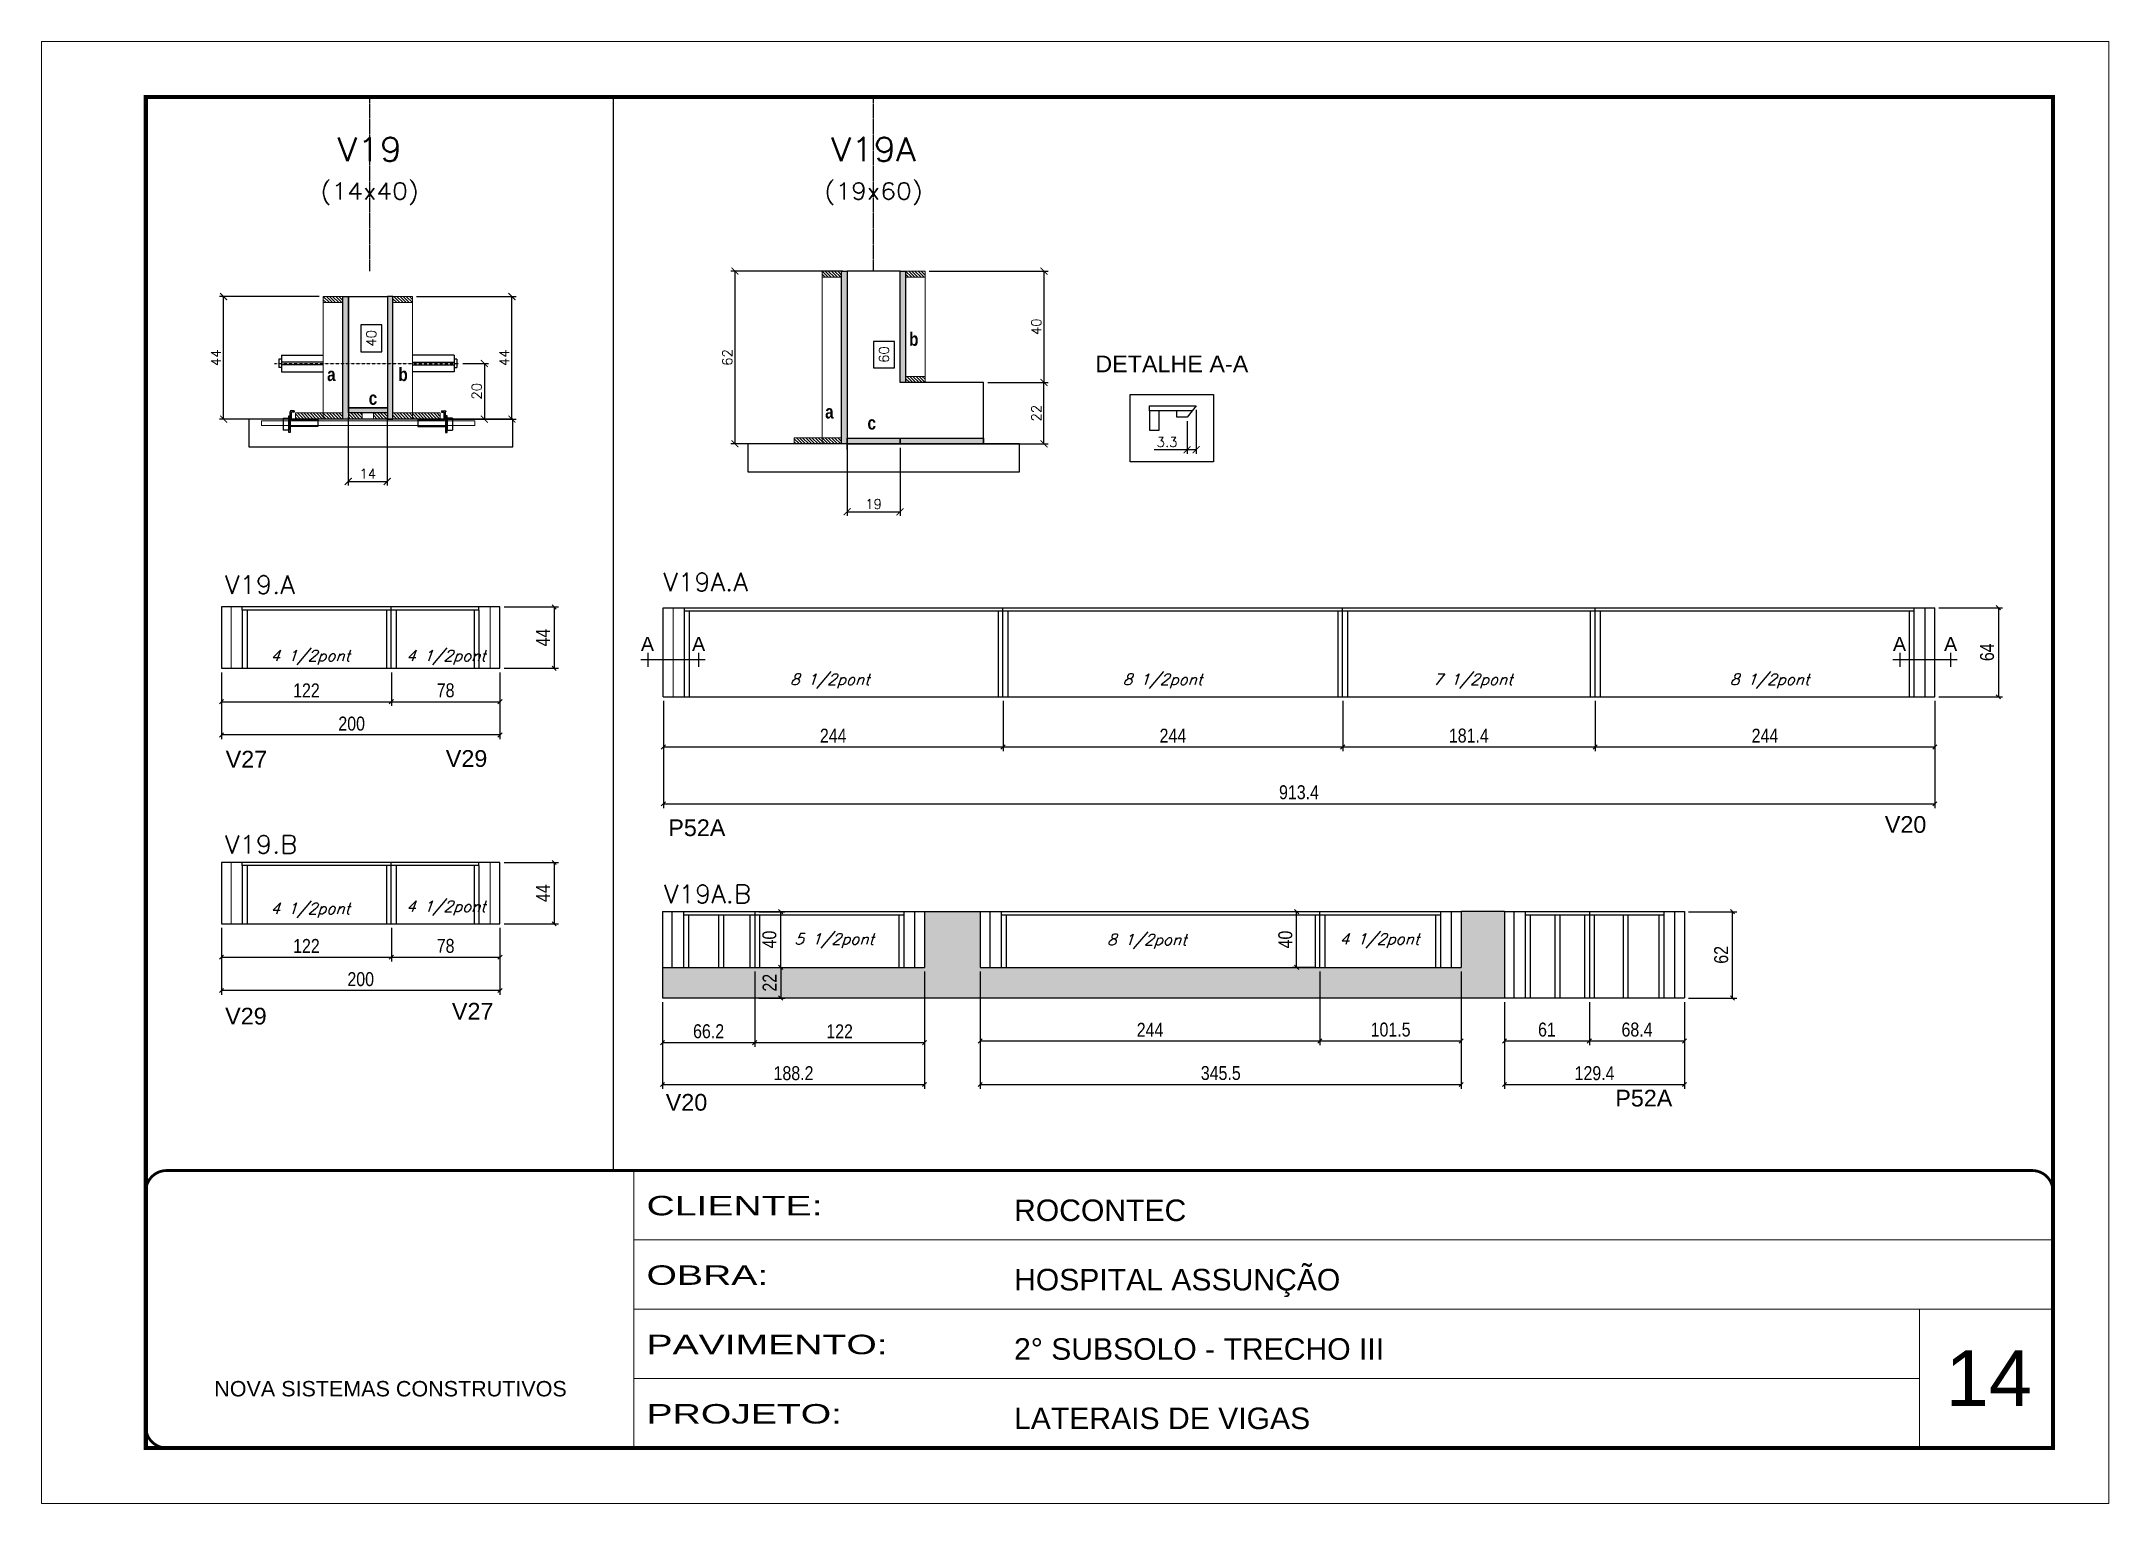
# Model space of a CAD drawing. Extents: x 137137 to 143418, y 10464 to 34486.
# Drawn here: x 138736 to 140221, y 29990 to 31040 of the extents above; entities that cross this region are included whole.
import ezdxf
from ezdxf.enums import TextEntityAlignment as Align

# ---------------------------------------------------------------- set-up
doc = ezdxf.new("R2010")
doc.units = 0
for name, pattern in [('CONTINUO', [0]), ('DASHED', [0.75, 0.5, -0.25]), ('HIDDEN', [0.375, 0.25, -0.125])]:
    doc.linetypes.add(name, pattern=pattern)
for name, color, linetype in [('5', 5, 'Continuous'), ('barrote', 251, 'Continuous'), ('COTA', 241, 'Continuous'), ('Cota Seção (2x)', 4, 'Continuous'), ('cotas', 4, 'Continuous'), ('detalhes', 4, 'Continuous'), ('Painéis', 200, 'Continuous'), ('presilha', 1, 'Continuous'), ('SARR_2.2x7', 40, 'Continuous'), ('SARR_3.5x7', 81, 'Continuous'), ('TENSOR', 3, 'Continuous'), ('texto', 7, 'Continuous'), ('Texto de Titulo', 7, 'Continuous'), ('Texto Qtd Sarr', 242, 'Continuous')]:
    doc.layers.add(name, color=color, linetype=linetype)
for name, color, linetype, lineweight in [('CARIMBO', 255, 'Continuous', 9), ('CONCRETO', 251, 'Continuous', 25), ('Folhas', 255, 'Continuous', 9), ('Hachura', 251, 'Continuous', 9), ('Madeira', 126, 'Continuous', 18), ('Sarr 2.2x7', 40, 'Continuous', 9), ('SARRAFO DE PRESSAO', 251, 'DASHED', 9), ('SCO-___-LAJ', 2, 'Continuous', 0), ('Texto Seção', 7, 'Continuous', 15)]:
    doc.layers.add(name, color=color, linetype=linetype, lineweight=lineweight)
doc.styles.add('ARIAL', font='arial.ttf')
doc.styles.add('COTA TECNICA', font='techl___.ttf', dxfattribs={"height": 10})
doc.styles.add('REGUA-120', font='ROMANS.shx', dxfattribs={"height": 15})
doc.styles.add('Romans', font='romans.shx')
doc.styles.get("Standard").update_dxf_attribs({"font": 'arial.ttf'})
doc.styles.add('TECNICA', font='techb___.ttf', dxfattribs={"height": 10})
doc.styles.add('Tecnologia', font='')
doc.styles.get('Tecnologia').set_extended_font_data('Forgotten Futurist')
doc.dimstyles.new('Cota Seção (2x)', dxfattribs={"dimtxt": 7, "dimasz": 5, "dimexe": 3, "dimexo": 3, "dimgap": 2, "dimtad": 3, "dimdec": 1, "dimlfac": 0.5, "dimzin": 12, "dimdsep": 46, "dimtxsty": 'Romans', "dimblk": 'ARCHTICK', "dimcen": 0, "dimclrd": 4, "dimclre": 4, "dimclrt": 1, "dimadec": 1, "dimazin": 3, "dimtfac": 1, "dimtdec": 1, "dimtmove": 0, "dimatfit": 3, "dimldrblk": 'OBLIQUE', "dimfxl": 1, "dimtolj": 1, "dimtzin": 12, "dimarcsym": 0})
doc.dimstyles.new('Cota Seção interna', dxfattribs={"dimtxt": 7, "dimasz": 6, "dimexe": 0.18, "dimexo": 2, "dimgap": -4, "dimtad": 3, "dimdec": 1, "dimlfac": 0.5, "dimzin": 12, "dimdsep": 46, "dimtxsty": 'Romans', "dimblk": 'ARCHTICK', "dimcen": 0.09, "dimse1": 1, "dimse2": 1, "dimsd1": 1, "dimsd2": 1, "dimclrd": 180, "dimclre": 5, "dimclrt": 1, "dimadec": 0, "dimazin": 3, "dimtfac": 1, "dimtdec": 1, "dimtofl": 0, "dimtmove": 0, "dimatfit": 3, "dimldrblk": 'ARCHTICK', "dimfxl": 1, "dimtolj": 1, "dimtzin": 0, "dimarcsym": 0})
doc.dimstyles.new('PAINEL', dxfattribs={"dimtxt": 10, "dimasz": 3, "dimexe": 3, "dimexo": 3, "dimgap": 3, "dimtad": 1, "dimdec": 1, "dimzin": 12, "dimdsep": 46, "dimtxsty": 'COTA TECNICA', "dimblk1": 'OBLIQUE', "dimblk2": 'OBLIQUE', "dimsah": 1, "dimcen": 0.9, "dimclrd": 4, "dimclre": 4, "dimclrt": 240, "dimadec": 1, "dimazin": 3, "dimtfac": 1, "dimtdec": 1, "dimtmove": 0, "dimatfit": 3, "dimfxl": 1, "dimtolj": 1, "dimtzin": 12, "dimarcsym": 0})
pattern_1 = [(315, (161902.9558, 22539.1741), (1.12253202, 1.12253202), [])]
pattern_2 = [(315, (161912.9558, 22539.1741), (1.12253202, 1.12253202), [])]
pattern_3 = [(315, (162271.2363, 22447.807), (1.12253202, 1.12253202), [])]

msp = doc.modelspace()

# ---------------------------------------------------------------- texts
at = {"layer": '5', "color": 7, "linetype": 'Continuous'}
msp.add_text('DETALHE A-A', height=12, rotation=359.99996, dxfattribs=at).set_placement((139492.88, 30802.41))
at = {"layer": '5', "linetype": 'Continuous'}
for s, rotation, p in [('V27', 0.00004, (138868.2, 30518.61)), ('V29', 0.00004, (139026.32, 30519.11)), ('P52A', 0.00004, (139186.14, 30469.39)), ('V20', 0.00004, (140059.99, 30471.73)), ('V29', 0.00004, (138867.82, 30334.11)), ('V27', 0.00004, (139030.7, 30337.61)), ('V20', 359.99996, (139184.31, 30272.23)), ('P52A', 359.99996, (139866.38, 30275.23))]:
    msp.add_text(s, height=12, rotation=rotation, dxfattribs=at).set_placement(p)
at = {"layer": 'CARIMBO', "style": 'ARIAL'}
msp.add_text('14', height=40, dxfattribs=at).set_placement((140103.65, 30060.19))
at = {"layer": 'detalhes', "style": 'TECNICA'}
for s, p in [('b', (139359.13, 30821.44)), ('a', (138941.03, 30796.15)), ('b', (138992.27, 30796.14)), ('c', (138970.94, 30779.05)), ('a', (139298.79, 30769.25)), ('c', (139329.22, 30761.29))]:
    msp.add_text(s, height=9.6, dxfattribs=at).set_placement(p)
at = {"layer": 'detalhes', "color": 0, "linetype": 'Continuous', "style": 'ARIAL'}
for p in [(139171.19, 30607.31), (139207.93, 30607.31), (140070.55, 30607.31), (140107.28, 30607.31)]:
    msp.add_text('A', height=10.22, dxfattribs=at).set_placement(p, align=Align.MIDDLE_CENTER)
at = {"layer": 'texto', "color": 2, "char_height": 8, "attachment_point": 5, "style": 'Romans'}
for s, insert in [('{\\Q19;\\C256;4 1/2pont}', (138928.94, 30597.6)), ('{\\Q19;\\C256;4 1/2pont}', (139026.44, 30597.6)), ('{\\Q19;\\C256;8 1/2pont}', (139302.17, 30580.62)), ('{\\Q19;\\C256;8 1/2pont}', (139541.14, 30580.62)), ('{\\Q19;\\C256;7 1/2pont}', (139764.06, 30580.62)), ('{\\Q19;\\C256;8 1/2pont}', (139977.23, 30580.62)), ('{\\Q19;\\C256;4 1/2pont}', (138928.94, 30416.1)), ('{\\Q19;\\C256;4 1/2pont}', (139026.44, 30417.6)), ('{\\Q19;\\C256;5 1/2pont}', (139305.27, 30394.21)), ('{\\Q19;\\C256;8 1/2pont}', (139529.85, 30393.73)), ('{\\Q19;\\C256;4 1/2pont}', (139696.98, 30394.21))]:
    msp.add_mtext(s, dxfattribs=dict(at, insert=insert))
at = {"layer": 'Texto Seção', "style": 'REGUA-120', "width": 1.05}
for s, p in [('V19.A', (138867.66, 30643.42)), ('V19A.A', (139182.56, 30645.37)), ('V19.B', (138867.66, 30456.92)), ('V19A.B', (139183.04, 30421.32))]:
    msp.add_text(s, height=13, dxfattribs=at).set_placement(p)

# ---------------------------------------------------------------- blocks, each defined once
blk = doc.blocks.new('9999999999')
at = {"color": 30, "linetype": 'CONTINUO'}
for p, q in [((98564.6, 34230.2), (98564.6, 34429.4)), ((98564.6, 34379.6), (99584, 34379.6)), ((98564.6, 34329.8), (99488, 34329.8)), ((99584, 34329.8), (99488, 34329.8)), ((99488, 34329.8), (99488, 34230.2)), ((98564.6, 34280), (99488, 34280))]:
    blk.add_line(p, q, dxfattribs=at)
at = {"color": 30, "linetype": 'CONTINUO', "const_width": 2}
blk.add_lwpolyline([(99584, 34230.2), (99584, 34414.4, 0.414214), (99569, 34429.4), (98229, 34429.4, 0.414214), (98214, 34414.4), (98214, 34245.2, 0.414214), (98229, 34230.2), (99584, 34230.2)], format="xyb", dxfattribs=at)
at = {"layer": 'Folhas'}
blk.add_lwpolyline([(98139, 34190.2), (99624, 34190.2), (99624, 35240.2), (98139, 35240.2)], close=True, dxfattribs=at)
at = {"layer": 'Folhas', "color": 30, "const_width": 3}
blk.add_lwpolyline([(98214, 34230.2), (99584, 34230.2), (99584, 35200.2), (98214, 35200.2)], close=True, dxfattribs=at)
at = {"color": 7, "linetype": 'Continuous', "ltscale": 5, "style": 'ARIAL'}
for s, height, p in [('ROCONTEC', 15.48, (98837.7, 34393.1)), ('HOSPITAL ASSUNÇÃO', 15.483, (98837.7, 34343.3)), ('2° SUBSOLO - TRECHO III', 15.483, (98837.7, 34293.5)), ('NOVA SISTEMAS CONSTRUTIVOS', 11.059, (98263.2, 34267.2)), ('LATERAIS DE VIGAS', 15.483, (98837.7, 34243.7))]:
    blk.add_text(s, height=height, dxfattribs=at).set_placement(p)
at = {"layer": 'Folhas', "color": 7, "style": 'Tecnologia', "width": 1.5}
for s, p in [('CLIENTE:', (98573.7, 34397.2)), ('OBRA:', (98573.7, 34347.3)), ('PAVIMENTO:', (98573.7, 34297.5)), ('PROJETO:', (98573.7, 34247.7))]:
    blk.add_text(s, height=14, dxfattribs=at).set_placement(p)
blk = doc.blocks.new('titulo1')
at = {"layer": 'Defpoints', "color": 252, "linetype": 'HIDDEN', "ltscale": 2}
blk.add_line((0, 0), (0, 125), dxfattribs=at)
at = {"layer": 'Defpoints', "style": 'Romans', "oblique": 15}
blk.add_attdef('FOLHA', text='', height=10, dxfattribs=at).set_placement((0, 15.6), align=Align.MIDDLE_CENTER)
at = {"layer": 'Texto Qtd Sarr', "color": 3, "style": 'Romans', "oblique": 15}
for tag, height, p in [('TITULO', 17, (0, 71.4)), ('SEÇÃO', 12, (0, 41.5))]:
    blk.add_attdef(tag, text='', height=height, dxfattribs=at).set_placement(p, align=Align.MIDDLE_CENTER)
blk = doc.blocks.new('_ArchTick')
at = {"color": 0, "linetype": 'ByBlock', "const_width": 0.15}
blk.add_lwpolyline([(-0.5, -0.5), (0.5, 0.5)], dxfattribs=at)
blk = doc.blocks.new('*D21')
at = {"layer": 'COTA', "color": 4, "lineweight": -2, "transparency": 16777216}
for p, q in [((138935.3, 30856.8), (138863.7, 30856.8)), ((138866.7, 30768.8), (138866.7, 30856.8)), ((138915.3, 30768.8), (138863.7, 30768.8))]:
    blk.add_line(p, q, dxfattribs=at)
at = {"layer": 'Defpoints', "color": 0, "transparency": 16777216}
for p in [(138866.7, 30856.8), (138938.3, 30856.8), (138918.3, 30768.8)]:
    blk.add_point(p, dxfattribs=at)
at = {"layer": 'COTA', "color": 4, "lineweight": -2, "transparency": 16777216, "xscale": 5, "yscale": 5, "zscale": 5}
for p, rotation in [((138866.7, 30856.8), 90), ((138866.7, 30768.8), 270)]:
    blk.add_blockref('_ArchTick', p, dxfattribs=dict(at, rotation=rotation))
at = {"layer": 'COTA', "color": 1, "transparency": 16777216, "insert": (138861.2, 30812.8), "char_height": 7, "attachment_point": 5, "rotation": 90, "style": 'Romans'}
blk.add_mtext('\\A1;44', dxfattribs=at)
blk = doc.blocks.new('_Oblique')
at = {"color": 0, "linetype": 'ByBlock', "lineweight": -2}
blk.add_line((-0.5, -0.5), (0.5, 0.5), dxfattribs=at)
blk = doc.blocks.new('*D22')
at = {"layer": 'COTA', "color": 4, "lineweight": -2, "transparency": 16777216}
for p, q in [((139005.3, 30856.8), (139076.8, 30856.8)), ((139073.8, 30768.8), (139073.8, 30856.8)), ((139025.3, 30768.8), (139076.8, 30768.8))]:
    blk.add_line(p, q, dxfattribs=at)
at = {"layer": 'Defpoints', "color": 0, "transparency": 16777216}
for p in [(139002.3, 30856.8), (139073.8, 30856.8), (139022.3, 30768.8)]:
    blk.add_point(p, dxfattribs=at)
at = {"layer": 'COTA', "color": 4, "lineweight": -2, "transparency": 16777216, "xscale": 5, "yscale": 5, "zscale": 5}
for p, rotation in [((139073.8, 30856.8), 90), ((139073.8, 30768.8), 270)]:
    blk.add_blockref('_ArchTick', p, dxfattribs=dict(at, rotation=rotation))
at = {"layer": 'COTA', "color": 1, "transparency": 16777216, "insert": (139068.3, 30812.8), "char_height": 7, "attachment_point": 5, "rotation": 90, "style": 'Romans'}
blk.add_mtext('\\A1;44', dxfattribs=at)
blk = doc.blocks.new('*D23')
at = {"layer": 'Cota Seção (2x)', "color": 180, "lineweight": -2, "transparency": 16777216}
for p, q in [((138980.3, 30836.5), (138965.3, 30836.5)), ((138965.3, 30836.5), (138965.3, 30817.2)), ((138980.3, 30817.2), (138980.3, 30836.5)), ((138965.3, 30817.2), (138980.3, 30817.2))]:
    blk.add_line(p, q, dxfattribs=at)
at = {"layer": 'Defpoints', "color": 0, "transparency": 16777216}
for p in [(138984.3, 30856.8), (138984.3, 30856.8), (138984.3, 30776.8)]:
    blk.add_point(p, dxfattribs=at)
at = {"layer": 'Cota Seção (2x)', "color": 1, "transparency": 16777216, "insert": (138972.8, 30826.8), "char_height": 7, "attachment_point": 5, "rotation": 90, "style": 'Romans'}
blk.add_mtext('\\A1;40', dxfattribs=at)
blk = doc.blocks.new('PRESILHA METÁLICA 1')
at = {"layer": 'presilha'}
for p, q in [((0, 13), (6, 13)), ((0, 13), (0, 0)), ((6, 0), (0, 0)), ((6, 15.5), (7.5, 15.5)), ((6, -2.5), (6, 15.5)), ((6, 13), (6, 0)), ((7.5, 10.6), (7.5, 19.9)), ((7.5, 15.5), (7.5, -2.5)), ((37.5, 4.1), (7.5, 4.1)), ((12, 21), (8.6, 21)), ((9, 11.6), (9, 18.9)), ((12, 19.5), (9.6, 19.5)), ((37.5, 11), (9.6, 11)), ((12, 21), (12, 19.5)), ((37.5, 11), (37.5, 4.1)), ((7.5, -2.5), (6, -2.5))]:
    blk.add_line(p, q, dxfattribs=at)
for centre, radius, start, end in [((8.6, 19.9), 1.14, 90, 180), ((9.6, 18.9), 0.57, 90, 180), ((9.6, 11.6), 0.57, 180, 270)]:
    blk.add_arc(centre, radius, start, end, dxfattribs=at)
blk = doc.blocks.new('*D24')
at = {"layer": 'COTA', "color": 4, "lineweight": -2, "transparency": 16777216}
for p, q in [((138956.3, 30770.2), (138956.3, 30721.1)), ((138984.3, 30770.2), (138984.3, 30721.1)), ((138956.3, 30724.1), (138984.3, 30724.1))]:
    blk.add_line(p, q, dxfattribs=at)
at = {"layer": 'Defpoints', "color": 0, "transparency": 16777216}
for p in [(138956.3, 30773.2), (138984.3, 30773.2), (138984.3, 30724.1)]:
    blk.add_point(p, dxfattribs=at)
at = {"layer": 'COTA', "color": 4, "lineweight": -2, "transparency": 16777216, "xscale": 5, "yscale": 5, "zscale": 5, "rotation": 180}
blk.add_blockref('_ArchTick', (138956.3, 30724.1), dxfattribs=at)
at = {"layer": 'COTA', "color": 4, "lineweight": -2, "transparency": 16777216, "xscale": 5, "yscale": 5, "zscale": 5}
blk.add_blockref('_ArchTick', (138984.3, 30724.1), dxfattribs=at)
at = {"layer": 'COTA', "color": 1, "transparency": 16777216, "insert": (138970.3, 30729.6), "char_height": 7, "attachment_point": 5, "style": 'Romans'}
blk.add_mtext('\\A1;14', dxfattribs=at)
blk = doc.blocks.new('*D392')
at = {"layer": 'COTA', "color": 4, "lineweight": -2, "transparency": 16777216}
for p, q in [((139038.5, 30808.8), (139057, 30808.8)), ((139054, 30808.8), (139054, 30768.8)), ((139038.5, 30768.8), (139057, 30768.8))]:
    blk.add_line(p, q, dxfattribs=at)
at = {"layer": 'Defpoints', "color": 0, "transparency": 16777216}
for p in [(139035.5, 30808.8), (139035.5, 30768.8), (139054, 30768.8)]:
    blk.add_point(p, dxfattribs=at)
at = {"layer": 'COTA', "color": 4, "lineweight": -2, "transparency": 16777216, "xscale": 5, "yscale": 5, "zscale": 5}
for p, rotation in [((139054, 30808.8), 90), ((139054, 30768.8), 270)]:
    blk.add_blockref('_ArchTick', p, dxfattribs=dict(at, rotation=rotation))
at = {"layer": 'COTA', "color": 1, "transparency": 16777216, "insert": (139048.5, 30788.8), "char_height": 7, "attachment_point": 5, "rotation": 90, "style": 'Romans'}
blk.add_mtext('\\A1;20', dxfattribs=at)
blk = doc.blocks.new('*D393')
at = {"layer": 'cotas', "color": 4, "linetype": 'ByBlock', "lineweight": -2, "transparency": 16777216}
for p, q in [((138865.2, 30586.9), (138865.2, 30539)), ((139065.2, 30586.9), (139065.2, 30539)), ((139065.2, 30542), (138865.2, 30542))]:
    blk.add_line(p, q, dxfattribs=at)
at = {"layer": 'Defpoints', "color": 0, "linetype": 'ByBlock', "transparency": 16777216}
for p in [(138865.2, 30589.9), (139065.2, 30589.9), (138865.2, 30542)]:
    blk.add_point(p, dxfattribs=at)
at = {"layer": 'cotas', "color": 4, "linetype": 'ByBlock', "lineweight": -2, "transparency": 16777216, "xscale": 3, "yscale": 3, "zscale": 3, "rotation": 180}
blk.add_blockref('_Oblique', (138865.2, 30542), dxfattribs=at)
at = {"layer": 'cotas', "color": 4, "linetype": 'ByBlock', "lineweight": -2, "transparency": 16777216, "xscale": 3, "yscale": 3, "zscale": 3}
blk.add_blockref('_Oblique', (139065.2, 30542), dxfattribs=at)
at = {"layer": 'cotas', "color": 240, "linetype": 'ByBlock', "transparency": 16777216, "insert": (138958.7, 30550.1), "char_height": 10, "attachment_point": 5, "style": 'COTA TECNICA'}
blk.add_mtext('\\A1;200', dxfattribs=at)
blk = doc.blocks.new('*D32')
at = {"layer": 'cotas', "color": 4, "linetype": 'ByBlock', "lineweight": -2, "transparency": 16777216}
for p, q in [((139068.2, 30633.9), (139107.2, 30633.9)), ((139104.2, 30633.9), (139104.2, 30589.9)), ((139068.2, 30589.9), (139107.2, 30589.9))]:
    blk.add_line(p, q, dxfattribs=at)
at = {"layer": 'Defpoints', "color": 0, "linetype": 'ByBlock', "transparency": 16777216}
for p in [(139065.2, 30633.9), (139065.2, 30589.9), (139104.2, 30589.9)]:
    blk.add_point(p, dxfattribs=at)
at = {"layer": 'cotas', "color": 4, "linetype": 'ByBlock', "lineweight": -2, "transparency": 16777216, "xscale": 3, "yscale": 3, "zscale": 3}
for p, rotation in [((139104.2, 30633.9), 90), ((139104.2, 30589.9), 270)]:
    blk.add_blockref('_Oblique', p, dxfattribs=dict(at, rotation=rotation))
at = {"layer": 'cotas', "color": 240, "linetype": 'ByBlock', "transparency": 16777216, "insert": (139096.1, 30611.9), "char_height": 10, "attachment_point": 5, "rotation": 90, "style": 'COTA TECNICA'}
blk.add_mtext('\\A1;44', dxfattribs=at)
blk = doc.blocks.new('*D394')
at = {"layer": 'cotas', "color": 4, "linetype": 'ByBlock', "lineweight": -2, "transparency": 16777216}
for p, q in [((138865.2, 30586.9), (138865.2, 30562.9)), ((138987.2, 30586.9), (138987.2, 30562.9)), ((138865.2, 30565.9), (138987.2, 30565.9))]:
    blk.add_line(p, q, dxfattribs=at)
at = {"layer": 'Defpoints', "color": 0, "linetype": 'ByBlock', "transparency": 16777216}
for p in [(138865.2, 30589.9), (138987.2, 30589.9), (138987.2, 30565.9)]:
    blk.add_point(p, dxfattribs=at)
at = {"layer": 'cotas', "color": 4, "linetype": 'ByBlock', "lineweight": -2, "transparency": 16777216, "xscale": 3, "yscale": 3, "zscale": 3, "rotation": 180}
blk.add_blockref('_Oblique', (138865.2, 30565.9), dxfattribs=at)
at = {"layer": 'cotas', "color": 4, "linetype": 'ByBlock', "lineweight": -2, "transparency": 16777216, "xscale": 3, "yscale": 3, "zscale": 3}
blk.add_blockref('_Oblique', (138987.2, 30565.9), dxfattribs=at)
at = {"layer": 'cotas', "color": 240, "linetype": 'ByBlock', "transparency": 16777216, "insert": (138926.2, 30574), "char_height": 10, "attachment_point": 5, "style": 'COTA TECNICA'}
blk.add_mtext('\\A1;122', dxfattribs=at)
blk = doc.blocks.new('*D395')
at = {"layer": 'cotas', "color": 4, "linetype": 'ByBlock', "lineweight": -2, "transparency": 16777216}
for p, q in [((138987.2, 30586.9), (138987.2, 30562.9)), ((139065.2, 30586.9), (139065.2, 30562.9)), ((138987.2, 30565.9), (139065.2, 30565.9))]:
    blk.add_line(p, q, dxfattribs=at)
at = {"layer": 'Defpoints', "color": 0, "linetype": 'ByBlock', "transparency": 16777216}
for p in [(138987.2, 30589.9), (139065.2, 30589.9), (139065.2, 30565.9)]:
    blk.add_point(p, dxfattribs=at)
at = {"layer": 'cotas', "color": 4, "linetype": 'ByBlock', "lineweight": -2, "transparency": 16777216, "xscale": 3, "yscale": 3, "zscale": 3, "rotation": 180}
blk.add_blockref('_Oblique', (138987.2, 30565.9), dxfattribs=at)
at = {"layer": 'cotas', "color": 4, "linetype": 'ByBlock', "lineweight": -2, "transparency": 16777216, "xscale": 3, "yscale": 3, "zscale": 3}
blk.add_blockref('_Oblique', (139065.2, 30565.9), dxfattribs=at)
at = {"layer": 'cotas', "color": 240, "linetype": 'ByBlock', "transparency": 16777216, "insert": (139026.2, 30574), "char_height": 10, "attachment_point": 5, "style": 'COTA TECNICA'}
blk.add_mtext('\\A1;78', dxfattribs=at)
blk = doc.blocks.new('*D396')
at = {"layer": 'cotas', "color": 4, "linetype": 'ByBlock', "lineweight": -2, "transparency": 16777216}
for p, q in [((138865.2, 30403.4), (138865.2, 30355.5)), ((139065.2, 30403.4), (139065.2, 30355.5)), ((139065.2, 30358.5), (138865.2, 30358.5))]:
    blk.add_line(p, q, dxfattribs=at)
at = {"layer": 'Defpoints', "color": 0, "linetype": 'ByBlock', "transparency": 16777216}
for p in [(138865.2, 30406.4), (139065.2, 30406.4), (138865.2, 30358.5)]:
    blk.add_point(p, dxfattribs=at)
at = {"layer": 'cotas', "color": 4, "linetype": 'ByBlock', "lineweight": -2, "transparency": 16777216, "xscale": 3, "yscale": 3, "zscale": 3, "rotation": 180}
blk.add_blockref('_Oblique', (138865.2, 30358.5), dxfattribs=at)
at = {"layer": 'cotas', "color": 4, "linetype": 'ByBlock', "lineweight": -2, "transparency": 16777216, "xscale": 3, "yscale": 3, "zscale": 3}
blk.add_blockref('_Oblique', (139065.2, 30358.5), dxfattribs=at)
at = {"layer": 'cotas', "color": 240, "linetype": 'ByBlock', "transparency": 16777216, "insert": (138965.2, 30366.6), "char_height": 10, "attachment_point": 5, "style": 'COTA TECNICA'}
blk.add_mtext('\\A1;200', dxfattribs=at)
blk = doc.blocks.new('*D33')
at = {"layer": 'cotas', "color": 4, "linetype": 'ByBlock', "lineweight": -2, "transparency": 16777216}
for p, q in [((139068.2, 30450.4), (139107.2, 30450.4)), ((139104.2, 30450.4), (139104.2, 30406.4)), ((139068.2, 30406.4), (139107.2, 30406.4))]:
    blk.add_line(p, q, dxfattribs=at)
at = {"layer": 'Defpoints', "color": 0, "linetype": 'ByBlock', "transparency": 16777216}
for p in [(139065.2, 30450.4), (139065.2, 30406.4), (139104.2, 30406.4)]:
    blk.add_point(p, dxfattribs=at)
at = {"layer": 'cotas', "color": 4, "linetype": 'ByBlock', "lineweight": -2, "transparency": 16777216, "xscale": 3, "yscale": 3, "zscale": 3}
for p, rotation in [((139104.2, 30450.4), 90), ((139104.2, 30406.4), 270)]:
    blk.add_blockref('_Oblique', p, dxfattribs=dict(at, rotation=rotation))
at = {"layer": 'cotas', "color": 240, "linetype": 'ByBlock', "transparency": 16777216, "insert": (139096.1, 30428.4), "char_height": 10, "attachment_point": 5, "rotation": 90, "style": 'COTA TECNICA'}
blk.add_mtext('\\A1;44', dxfattribs=at)
blk = doc.blocks.new('*D397')
at = {"layer": 'cotas', "color": 4, "linetype": 'ByBlock', "lineweight": -2, "transparency": 16777216}
for p, q in [((138865.2, 30403.4), (138865.2, 30379.4)), ((138987.2, 30403.4), (138987.2, 30379.4)), ((138865.2, 30382.4), (138987.2, 30382.4))]:
    blk.add_line(p, q, dxfattribs=at)
at = {"layer": 'Defpoints', "color": 0, "linetype": 'ByBlock', "transparency": 16777216}
for p in [(138865.2, 30406.4), (138987.2, 30406.4), (138987.2, 30382.4)]:
    blk.add_point(p, dxfattribs=at)
at = {"layer": 'cotas', "color": 4, "linetype": 'ByBlock', "lineweight": -2, "transparency": 16777216, "xscale": 3, "yscale": 3, "zscale": 3, "rotation": 180}
blk.add_blockref('_Oblique', (138865.2, 30382.4), dxfattribs=at)
at = {"layer": 'cotas', "color": 4, "linetype": 'ByBlock', "lineweight": -2, "transparency": 16777216, "xscale": 3, "yscale": 3, "zscale": 3}
blk.add_blockref('_Oblique', (138987.2, 30382.4), dxfattribs=at)
at = {"layer": 'cotas', "color": 240, "linetype": 'ByBlock', "transparency": 16777216, "insert": (138926.2, 30390.5), "char_height": 10, "attachment_point": 5, "style": 'COTA TECNICA'}
blk.add_mtext('\\A1;122', dxfattribs=at)
blk = doc.blocks.new('*D398')
at = {"layer": 'cotas', "color": 4, "linetype": 'ByBlock', "lineweight": -2, "transparency": 16777216}
for p, q in [((138987.2, 30403.4), (138987.2, 30379.4)), ((139065.2, 30403.4), (139065.2, 30379.4)), ((138987.2, 30382.4), (139065.2, 30382.4))]:
    blk.add_line(p, q, dxfattribs=at)
at = {"layer": 'Defpoints', "color": 0, "linetype": 'ByBlock', "transparency": 16777216}
for p in [(138987.2, 30406.4), (139065.2, 30406.4), (139065.2, 30382.4)]:
    blk.add_point(p, dxfattribs=at)
at = {"layer": 'cotas', "color": 4, "linetype": 'ByBlock', "lineweight": -2, "transparency": 16777216, "xscale": 3, "yscale": 3, "zscale": 3, "rotation": 180}
blk.add_blockref('_Oblique', (138987.2, 30382.4), dxfattribs=at)
at = {"layer": 'cotas', "color": 4, "linetype": 'ByBlock', "lineweight": -2, "transparency": 16777216, "xscale": 3, "yscale": 3, "zscale": 3}
blk.add_blockref('_Oblique', (139065.2, 30382.4), dxfattribs=at)
at = {"layer": 'cotas', "color": 240, "linetype": 'ByBlock', "transparency": 16777216, "insert": (139026.2, 30390.5), "char_height": 10, "attachment_point": 5, "style": 'COTA TECNICA'}
blk.add_mtext('\\A1;78', dxfattribs=at)
blk = doc.blocks.new('*D399')
at = {"layer": 'cotas', "color": 4, "linetype": 'ByBlock', "lineweight": -2, "transparency": 16777216}
for p, q in [((139182.6, 30566.4), (139182.6, 30530.4)), ((139426.6, 30566.4), (139426.6, 30530.4)), ((139182.6, 30533.4), (139426.6, 30533.4))]:
    blk.add_line(p, q, dxfattribs=at)
at = {"layer": 'Defpoints', "color": 0, "linetype": 'ByBlock', "transparency": 16777216}
for p in [(139182.6, 30569.4), (139426.6, 30569.4), (139426.6, 30533.4)]:
    blk.add_point(p, dxfattribs=at)
at = {"layer": 'cotas', "color": 4, "linetype": 'ByBlock', "lineweight": -2, "transparency": 16777216, "xscale": 3, "yscale": 3, "zscale": 3, "rotation": 180}
blk.add_blockref('_Oblique', (139182.6, 30533.4), dxfattribs=at)
at = {"layer": 'cotas', "color": 4, "linetype": 'ByBlock', "lineweight": -2, "transparency": 16777216, "xscale": 3, "yscale": 3, "zscale": 3}
blk.add_blockref('_Oblique', (139426.6, 30533.4), dxfattribs=at)
at = {"layer": 'cotas', "color": 240, "linetype": 'ByBlock', "transparency": 16777216, "insert": (139304.6, 30541.5), "char_height": 10, "attachment_point": 5, "style": 'COTA TECNICA'}
blk.add_mtext('\\A1;244', dxfattribs=at)
blk = doc.blocks.new('*D400')
at = {"layer": 'cotas', "color": 4, "linetype": 'ByBlock', "lineweight": -2, "transparency": 16777216}
for p, q in [((139851.9, 30566.4), (139851.9, 30530.4)), ((140095.9, 30566.4), (140095.9, 30530.4)), ((139851.9, 30533.4), (140095.9, 30533.4))]:
    blk.add_line(p, q, dxfattribs=at)
at = {"layer": 'Defpoints', "color": 0, "linetype": 'ByBlock', "transparency": 16777216}
for p in [(139851.9, 30569.4), (140095.9, 30569.4), (140095.9, 30533.4)]:
    blk.add_point(p, dxfattribs=at)
at = {"layer": 'cotas', "color": 4, "linetype": 'ByBlock', "lineweight": -2, "transparency": 16777216, "xscale": 3, "yscale": 3, "zscale": 3, "rotation": 180}
blk.add_blockref('_Oblique', (139851.9, 30533.4), dxfattribs=at)
at = {"layer": 'cotas', "color": 4, "linetype": 'ByBlock', "lineweight": -2, "transparency": 16777216, "xscale": 3, "yscale": 3, "zscale": 3}
blk.add_blockref('_Oblique', (140095.9, 30533.4), dxfattribs=at)
at = {"layer": 'cotas', "color": 240, "linetype": 'ByBlock', "transparency": 16777216, "insert": (139973.9, 30541.5), "char_height": 10, "attachment_point": 5, "style": 'COTA TECNICA'}
blk.add_mtext('\\A1;244', dxfattribs=at)
blk = doc.blocks.new('*D401')
at = {"layer": 'cotas', "color": 4, "linetype": 'ByBlock', "lineweight": -2, "transparency": 16777216}
for p, q in [((140098.9, 30633.4), (140144.6, 30633.4)), ((140141.6, 30633.4), (140141.6, 30569.4)), ((140098.9, 30569.4), (140144.6, 30569.4))]:
    blk.add_line(p, q, dxfattribs=at)
at = {"layer": 'Defpoints', "color": 0, "linetype": 'ByBlock', "transparency": 16777216}
for p in [(140095.9, 30633.4), (140095.9, 30569.4), (140141.6, 30569.4)]:
    blk.add_point(p, dxfattribs=at)
at = {"layer": 'cotas', "color": 4, "linetype": 'ByBlock', "lineweight": -2, "transparency": 16777216, "xscale": 3, "yscale": 3, "zscale": 3}
for p, rotation in [((140141.6, 30633.4), 90), ((140141.6, 30569.4), 270)]:
    blk.add_blockref('_Oblique', p, dxfattribs=dict(at, rotation=rotation))
at = {"layer": 'cotas', "color": 240, "linetype": 'ByBlock', "transparency": 16777216, "insert": (140133.5, 30601.4), "char_height": 10, "attachment_point": 5, "rotation": 90, "style": 'COTA TECNICA'}
blk.add_mtext('\\A1;64', dxfattribs=at)
blk = doc.blocks.new('*D402')
at = {"layer": 'cotas', "color": 4, "linetype": 'ByBlock', "lineweight": -2, "transparency": 16777216}
for p, q in [((139182.6, 30566.4), (139182.6, 30489.5)), ((140095.9, 30566.4), (140095.9, 30489.5)), ((139182.6, 30492.5), (140095.9, 30492.5))]:
    blk.add_line(p, q, dxfattribs=at)
at = {"layer": 'Defpoints', "color": 0, "linetype": 'ByBlock', "transparency": 16777216}
for p in [(139182.6, 30569.4), (140095.9, 30569.4), (140095.9, 30492.5)]:
    blk.add_point(p, dxfattribs=at)
at = {"layer": 'cotas', "color": 4, "linetype": 'ByBlock', "lineweight": -2, "transparency": 16777216, "xscale": 3, "yscale": 3, "zscale": 3, "rotation": 180}
blk.add_blockref('_Oblique', (139182.6, 30492.5), dxfattribs=at)
at = {"layer": 'cotas', "color": 4, "linetype": 'ByBlock', "lineweight": -2, "transparency": 16777216, "xscale": 3, "yscale": 3, "zscale": 3}
blk.add_blockref('_Oblique', (140095.9, 30492.5), dxfattribs=at)
at = {"layer": 'cotas', "color": 240, "linetype": 'ByBlock', "transparency": 16777216, "insert": (139639.2, 30500.8), "char_height": 10, "attachment_point": 5, "style": 'COTA TECNICA'}
blk.add_mtext('\\A1;913.4', dxfattribs=at)
blk = doc.blocks.new('*D34')
at = {"layer": 'COTA', "color": 4, "lineweight": -2, "transparency": 16777216}
for p, q in [((139373.6, 30875.1), (139459, 30875.1)), ((139456, 30875.1), (139456, 30795.1)), ((139415.6, 30795.1), (139459, 30795.1))]:
    blk.add_line(p, q, dxfattribs=at)
at = {"layer": 'Defpoints', "color": 0, "transparency": 16777216}
for p in [(139370.6, 30875.1), (139412.6, 30795.1), (139456, 30795.1)]:
    blk.add_point(p, dxfattribs=at)
at = {"layer": 'COTA', "color": 4, "lineweight": -2, "transparency": 16777216, "xscale": 5, "yscale": 5, "zscale": 5}
for p, rotation in [((139456, 30875.1), 90), ((139456, 30795.1), 270)]:
    blk.add_blockref('_ArchTick', p, dxfattribs=dict(at, rotation=rotation))
at = {"layer": 'COTA', "color": 1, "transparency": 16777216, "insert": (139450.5, 30835.1), "char_height": 7, "attachment_point": 5, "rotation": 90, "style": 'Romans'}
blk.add_mtext('\\A1;40', dxfattribs=at)
blk = doc.blocks.new('*D35')
at = {"layer": 'COTA', "color": 4, "lineweight": -2, "transparency": 16777216}
for p, q in [((139415.6, 30795.1), (139459, 30795.1)), ((139456, 30751.1), (139456, 30795.1)), ((139389.2, 30751.1), (139459, 30751.1))]:
    blk.add_line(p, q, dxfattribs=at)
at = {"layer": 'Defpoints', "color": 0, "transparency": 16777216}
for p in [(139412.6, 30795.1), (139456, 30795.1), (139386.2, 30751.1)]:
    blk.add_point(p, dxfattribs=at)
at = {"layer": 'COTA', "color": 4, "lineweight": -2, "transparency": 16777216, "xscale": 5, "yscale": 5, "zscale": 5}
for p, rotation in [((139456, 30795.1), 90), ((139456, 30751.1), 270)]:
    blk.add_blockref('_ArchTick', p, dxfattribs=dict(at, rotation=rotation))
at = {"layer": 'COTA', "color": 1, "transparency": 16777216, "insert": (139450.5, 30773.1), "char_height": 7, "attachment_point": 5, "rotation": 90, "style": 'Romans'}
blk.add_mtext('\\A1;22', dxfattribs=at)
blk = doc.blocks.new('*D36')
at = {"layer": 'Cota Seção (2x)', "color": 180, "lineweight": -2, "transparency": 16777216}
for p, q in [((139348.6, 30824.6), (139333.6, 30824.6)), ((139333.6, 30824.6), (139333.6, 30805.6)), ((139348.6, 30805.6), (139348.6, 30824.6)), ((139333.6, 30805.6), (139348.6, 30805.6))]:
    blk.add_line(p, q, dxfattribs=at)
at = {"layer": 'Defpoints', "color": 0, "transparency": 16777216}
for p in [(139352.6, 30875.1), (139352.6, 30875.1), (139352.6, 30755.1)]:
    blk.add_point(p, dxfattribs=at)
at = {"layer": 'Cota Seção (2x)', "color": 1, "transparency": 16777216, "insert": (139341.1, 30815.1), "char_height": 7, "attachment_point": 5, "rotation": 90, "style": 'Romans'}
blk.add_mtext('\\A1;60', dxfattribs=at)
blk = doc.blocks.new('*D37')
at = {"layer": 'COTA', "color": 4, "lineweight": -2, "transparency": 16777216}
for p, q in [((139311.6, 30875.1), (139231, 30875.1)), ((139234, 30875.1), (139234, 30751.1)), ((139278, 30751.1), (139231, 30751.1))]:
    blk.add_line(p, q, dxfattribs=at)
at = {"layer": 'Defpoints', "color": 0, "transparency": 16777216}
for p in [(139314.6, 30875.1), (139234, 30751.1), (139281, 30751.1)]:
    blk.add_point(p, dxfattribs=at)
at = {"layer": 'COTA', "color": 4, "lineweight": -2, "transparency": 16777216, "xscale": 5, "yscale": 5, "zscale": 5}
for p, rotation in [((139234, 30875.1), 90), ((139234, 30751.1), 270)]:
    blk.add_blockref('_ArchTick', p, dxfattribs=dict(at, rotation=rotation))
at = {"layer": 'COTA', "color": 1, "transparency": 16777216, "insert": (139228.5, 30813.1), "char_height": 7, "attachment_point": 5, "rotation": 90, "style": 'Romans'}
blk.add_mtext('\\A1;62', dxfattribs=at)
blk = doc.blocks.new('*D38')
at = {"layer": 'COTA', "color": 4, "lineweight": -2, "transparency": 16777216}
for p, q in [((139314.6, 30748.1), (139314.6, 30699.3)), ((139352.6, 30748.1), (139352.6, 30699.3)), ((139314.6, 30702.3), (139352.6, 30702.3))]:
    blk.add_line(p, q, dxfattribs=at)
at = {"layer": 'Defpoints', "color": 0, "transparency": 16777216}
for p in [(139314.6, 30751.1), (139352.6, 30751.1), (139352.6, 30702.3)]:
    blk.add_point(p, dxfattribs=at)
at = {"layer": 'COTA', "color": 4, "lineweight": -2, "transparency": 16777216, "xscale": 5, "yscale": 5, "zscale": 5, "rotation": 180}
blk.add_blockref('_ArchTick', (139314.6, 30702.3), dxfattribs=at)
at = {"layer": 'COTA', "color": 4, "lineweight": -2, "transparency": 16777216, "xscale": 5, "yscale": 5, "zscale": 5}
blk.add_blockref('_ArchTick', (139352.6, 30702.3), dxfattribs=at)
at = {"layer": 'COTA', "color": 1, "transparency": 16777216, "insert": (139333.6, 30707.8), "char_height": 7, "attachment_point": 5, "style": 'Romans'}
blk.add_mtext('\\A1;19', dxfattribs=at)
blk = doc.blocks.new('*D403')
at = {"layer": 'cotas', "color": 4, "linetype": 'ByBlock', "lineweight": -2, "transparency": 16777216}
for p, q in [((139426.6, 30566.4), (139426.6, 30530.4)), ((139670.6, 30566.4), (139670.6, 30530.4)), ((139426.6, 30533.4), (139670.6, 30533.4))]:
    blk.add_line(p, q, dxfattribs=at)
at = {"layer": 'Defpoints', "color": 0, "linetype": 'ByBlock', "transparency": 16777216}
for p in [(139426.6, 30569.4), (139670.6, 30569.4), (139670.6, 30533.4)]:
    blk.add_point(p, dxfattribs=at)
at = {"layer": 'cotas', "color": 4, "linetype": 'ByBlock', "lineweight": -2, "transparency": 16777216, "xscale": 3, "yscale": 3, "zscale": 3, "rotation": 180}
blk.add_blockref('_Oblique', (139426.6, 30533.4), dxfattribs=at)
at = {"layer": 'cotas', "color": 4, "linetype": 'ByBlock', "lineweight": -2, "transparency": 16777216, "xscale": 3, "yscale": 3, "zscale": 3}
blk.add_blockref('_Oblique', (139670.6, 30533.4), dxfattribs=at)
at = {"layer": 'cotas', "color": 240, "linetype": 'ByBlock', "transparency": 16777216, "insert": (139548.6, 30541.5), "char_height": 10, "attachment_point": 5, "style": 'COTA TECNICA'}
blk.add_mtext('\\A1;244', dxfattribs=at)
blk = doc.blocks.new('*D381')
at = {"layer": 'cotas', "color": 4, "lineweight": -2, "transparency": 16777216}
blk.add_line((139565.3, 30775.4), (139565.3, 30743.8), dxfattribs=at)
at = {"layer": 'cotas', "color": 4, "linetype": 'ByBlock', "lineweight": -2, "transparency": 16777216}
for p, q in [((139558.8, 30767.3), (139558.8, 30743.8)), ((139558.8, 30746.8), (139535.1, 30746.8)), ((139565.3, 30746.8), (139558.8, 30746.8))]:
    blk.add_line(p, q, dxfattribs=at)
at = {"layer": 'Defpoints', "color": 0, "linetype": 'ByBlock', "transparency": 16777216}
for p in [(139558.8, 30770.3), (139565.3, 30778.4), (139558.8, 30746.8)]:
    blk.add_point(p, dxfattribs=at)
at = {"layer": 'cotas', "color": 4, "linetype": 'ByBlock', "lineweight": -2, "transparency": 16777216, "xscale": 5, "yscale": 5, "zscale": 5, "rotation": 180}
blk.add_blockref('_ArchTick', (139558.8, 30746.8), dxfattribs=at)
at = {"layer": 'cotas', "color": 4, "linetype": 'ByBlock', "lineweight": -2, "transparency": 16777216, "xscale": 5, "yscale": 5, "zscale": 5}
blk.add_blockref('_ArchTick', (139565.3, 30746.8), dxfattribs=at)
at = {"layer": 'cotas', "color": 1, "linetype": 'ByBlock', "transparency": 16777216, "insert": (139544.4, 30752.3), "char_height": 7, "attachment_point": 5, "style": 'Romans'}
blk.add_mtext('\\A1;3.3', dxfattribs=at)
blk = doc.blocks.new('*D525')
at = {"layer": 'COTA', "color": 4, "linetype": 'ByBlock', "lineweight": -2, "transparency": 16777216}
for p, q in [((139670.6, 30566.4), (139670.6, 30530.4)), ((139851.9, 30566.4), (139851.9, 30530.4)), ((139670.6, 30533.4), (139851.9, 30533.4))]:
    blk.add_line(p, q, dxfattribs=at)
at = {"layer": 'Defpoints', "color": 0, "linetype": 'ByBlock', "transparency": 16777216}
for p in [(139670.6, 30569.4), (139851.9, 30569.4), (139851.9, 30533.4)]:
    blk.add_point(p, dxfattribs=at)
at = {"layer": 'COTA', "color": 4, "linetype": 'ByBlock', "lineweight": -2, "transparency": 16777216, "xscale": 3, "yscale": 3, "zscale": 3, "rotation": 180}
blk.add_blockref('_Oblique', (139670.6, 30533.4), dxfattribs=at)
at = {"layer": 'COTA', "color": 4, "linetype": 'ByBlock', "lineweight": -2, "transparency": 16777216, "xscale": 3, "yscale": 3, "zscale": 3}
blk.add_blockref('_Oblique', (139851.9, 30533.4), dxfattribs=at)
at = {"layer": 'COTA', "color": 240, "linetype": 'ByBlock', "transparency": 16777216, "insert": (139761.2, 30541.5), "char_height": 10, "attachment_point": 5, "style": 'COTA TECNICA'}
blk.add_mtext('\\A1;181.4', dxfattribs=at)
blk = doc.blocks.new('*D505')
at = {"layer": 'COTA', "color": 4, "linetype": 'ByBlock', "lineweight": -2, "transparency": 16777216}
for p, q in [((139370.2, 30372.1), (139370.2, 30288)), ((139182, 30350.1), (139182, 30288)), ((139182, 30291), (139370.2, 30291))]:
    blk.add_line(p, q, dxfattribs=at)
at = {"layer": 'Defpoints', "color": 0, "linetype": 'ByBlock', "transparency": 16777216}
for p in [(139370.2, 30375.1), (139182, 30353.1), (139370.2, 30291)]:
    blk.add_point(p, dxfattribs=at)
at = {"layer": 'COTA', "color": 4, "linetype": 'ByBlock', "lineweight": -2, "transparency": 16777216, "xscale": 3, "yscale": 3, "zscale": 3, "rotation": 180}
blk.add_blockref('_Oblique', (139182, 30291), dxfattribs=at)
at = {"layer": 'COTA', "color": 4, "linetype": 'ByBlock', "lineweight": -2, "transparency": 16777216, "xscale": 3, "yscale": 3, "zscale": 3}
blk.add_blockref('_Oblique', (139370.2, 30291), dxfattribs=at)
at = {"layer": 'COTA', "color": 240, "linetype": 'ByBlock', "transparency": 16777216, "insert": (139276.1, 30299.1), "char_height": 10, "attachment_point": 5, "style": 'COTA TECNICA'}
blk.add_mtext('\\A1;188.2', dxfattribs=at)
blk = doc.blocks.new('*D506')
at = {"layer": 'COTA', "color": 4, "linetype": 'ByBlock', "lineweight": -2, "transparency": 16777216}
for p, q in [((139410.2, 30372.1), (139410.2, 30319.3)), ((139654.2, 30372.1), (139654.2, 30319.3)), ((139410.2, 30322.3), (139654.2, 30322.3))]:
    blk.add_line(p, q, dxfattribs=at)
at = {"layer": 'Defpoints', "color": 0, "linetype": 'ByBlock', "transparency": 16777216}
for p in [(139410.2, 30375.1), (139654.2, 30375.1), (139654.2, 30322.3)]:
    blk.add_point(p, dxfattribs=at)
at = {"layer": 'COTA', "color": 4, "linetype": 'ByBlock', "lineweight": -2, "transparency": 16777216, "xscale": 3, "yscale": 3, "zscale": 3, "rotation": 180}
blk.add_blockref('_Oblique', (139410.2, 30322.3), dxfattribs=at)
at = {"layer": 'COTA', "color": 4, "linetype": 'ByBlock', "lineweight": -2, "transparency": 16777216, "xscale": 3, "yscale": 3, "zscale": 3}
blk.add_blockref('_Oblique', (139654.2, 30322.3), dxfattribs=at)
at = {"layer": 'COTA', "color": 240, "linetype": 'ByBlock', "transparency": 16777216, "insert": (139532.2, 30330.3), "char_height": 10, "attachment_point": 5, "style": 'COTA TECNICA'}
blk.add_mtext('\\A1;244', dxfattribs=at)
blk = doc.blocks.new('*D507')
at = {"layer": 'COTA', "color": 4, "linetype": 'ByBlock', "lineweight": -2, "transparency": 16777216}
for p, q in [((139654.2, 30372.1), (139654.2, 30319.3)), ((139755.7, 30372.1), (139755.7, 30319.3)), ((139654.2, 30322.3), (139755.7, 30322.3))]:
    blk.add_line(p, q, dxfattribs=at)
at = {"layer": 'Defpoints', "color": 0, "linetype": 'ByBlock', "transparency": 16777216}
for p in [(139654.2, 30375.1), (139755.7, 30375.1), (139755.7, 30322.3)]:
    blk.add_point(p, dxfattribs=at)
at = {"layer": 'COTA', "color": 4, "linetype": 'ByBlock', "lineweight": -2, "transparency": 16777216, "xscale": 3, "yscale": 3, "zscale": 3, "rotation": 180}
blk.add_blockref('_Oblique', (139654.2, 30322.3), dxfattribs=at)
at = {"layer": 'COTA', "color": 4, "linetype": 'ByBlock', "lineweight": -2, "transparency": 16777216, "xscale": 3, "yscale": 3, "zscale": 3}
blk.add_blockref('_Oblique', (139755.7, 30322.3), dxfattribs=at)
at = {"layer": 'COTA', "color": 240, "linetype": 'ByBlock', "transparency": 16777216, "insert": (139705, 30330.4), "char_height": 10, "attachment_point": 5, "style": 'COTA TECNICA'}
blk.add_mtext('\\A1;101.5', dxfattribs=at)
blk = doc.blocks.new('*D508')
at = {"layer": 'COTA', "color": 4, "linetype": 'ByBlock', "lineweight": -2, "transparency": 16777216}
for p, q in [((139786.8, 30350.1), (139786.8, 30319.3)), ((139847.8, 30350.1), (139847.8, 30319.3)), ((139786.8, 30322.3), (139847.8, 30322.3))]:
    blk.add_line(p, q, dxfattribs=at)
at = {"layer": 'Defpoints', "color": 0, "linetype": 'ByBlock', "transparency": 16777216}
for p in [(139786.8, 30353.1), (139847.8, 30353.1), (139847.8, 30322.3)]:
    blk.add_point(p, dxfattribs=at)
at = {"layer": 'COTA', "color": 4, "linetype": 'ByBlock', "lineweight": -2, "transparency": 16777216, "xscale": 3, "yscale": 3, "zscale": 3, "rotation": 180}
blk.add_blockref('_Oblique', (139786.8, 30322.3), dxfattribs=at)
at = {"layer": 'COTA', "color": 4, "linetype": 'ByBlock', "lineweight": -2, "transparency": 16777216, "xscale": 3, "yscale": 3, "zscale": 3}
blk.add_blockref('_Oblique', (139847.8, 30322.3), dxfattribs=at)
at = {"layer": 'COTA', "color": 240, "linetype": 'ByBlock', "transparency": 16777216, "insert": (139817.3, 30330.4), "char_height": 10, "attachment_point": 5, "style": 'COTA TECNICA'}
blk.add_mtext('\\A1;61', dxfattribs=at)
blk = doc.blocks.new('*D509')
at = {"layer": 'COTA', "color": 4, "linetype": 'ByBlock', "lineweight": -2, "transparency": 16777216}
for p, q in [((139847.8, 30350.1), (139847.8, 30319.3)), ((139916.1, 30350.1), (139916.1, 30319.3)), ((139847.8, 30322.3), (139916.1, 30322.3))]:
    blk.add_line(p, q, dxfattribs=at)
at = {"layer": 'Defpoints', "color": 0, "linetype": 'ByBlock', "transparency": 16777216}
for p in [(139847.8, 30353.1), (139916.1, 30353.1), (139916.1, 30322.3)]:
    blk.add_point(p, dxfattribs=at)
at = {"layer": 'COTA', "color": 4, "linetype": 'ByBlock', "lineweight": -2, "transparency": 16777216, "xscale": 3, "yscale": 3, "zscale": 3, "rotation": 180}
blk.add_blockref('_Oblique', (139847.8, 30322.3), dxfattribs=at)
at = {"layer": 'COTA', "color": 4, "linetype": 'ByBlock', "lineweight": -2, "transparency": 16777216, "xscale": 3, "yscale": 3, "zscale": 3}
blk.add_blockref('_Oblique', (139916.1, 30322.3), dxfattribs=at)
at = {"layer": 'COTA', "color": 240, "linetype": 'ByBlock', "transparency": 16777216, "insert": (139882, 30330.4), "char_height": 10, "attachment_point": 5, "style": 'COTA TECNICA'}
blk.add_mtext('\\A1;68.4', dxfattribs=at)
blk = doc.blocks.new('*D510')
at = {"layer": 'COTA', "color": 4, "linetype": 'ByBlock', "lineweight": -2, "transparency": 16777216}
for p, q in [((139410.2, 30372.1), (139410.2, 30288)), ((139755.7, 30372.1), (139755.7, 30288)), ((139410.2, 30291), (139755.7, 30291))]:
    blk.add_line(p, q, dxfattribs=at)
at = {"layer": 'Defpoints', "color": 0, "linetype": 'ByBlock', "transparency": 16777216}
for p in [(139410.2, 30375.1), (139755.7, 30375.1), (139755.7, 30291)]:
    blk.add_point(p, dxfattribs=at)
at = {"layer": 'COTA', "color": 4, "linetype": 'ByBlock', "lineweight": -2, "transparency": 16777216, "xscale": 3, "yscale": 3, "zscale": 3, "rotation": 180}
blk.add_blockref('_Oblique', (139410.2, 30291), dxfattribs=at)
at = {"layer": 'COTA', "color": 4, "linetype": 'ByBlock', "lineweight": -2, "transparency": 16777216, "xscale": 3, "yscale": 3, "zscale": 3}
blk.add_blockref('_Oblique', (139755.7, 30291), dxfattribs=at)
at = {"layer": 'COTA', "color": 240, "linetype": 'ByBlock', "transparency": 16777216, "insert": (139583, 30299.2), "char_height": 10, "attachment_point": 5, "style": 'COTA TECNICA'}
blk.add_mtext('\\A1;345.5', dxfattribs=at)
blk = doc.blocks.new('*D511')
at = {"layer": 'COTA', "color": 4, "linetype": 'ByBlock', "lineweight": -2, "transparency": 16777216}
for p, q in [((139248.2, 30372.1), (139248.2, 30318.1)), ((139182, 30350.1), (139182, 30318.1)), ((139182, 30321.1), (139248.2, 30321.1))]:
    blk.add_line(p, q, dxfattribs=at)
at = {"layer": 'Defpoints', "color": 0, "linetype": 'ByBlock', "transparency": 16777216}
for p in [(139248.2, 30375.1), (139182, 30353.1), (139248.2, 30321.1)]:
    blk.add_point(p, dxfattribs=at)
at = {"layer": 'COTA', "color": 4, "linetype": 'ByBlock', "lineweight": -2, "transparency": 16777216, "xscale": 3, "yscale": 3, "zscale": 3, "rotation": 180}
blk.add_blockref('_Oblique', (139182, 30321.1), dxfattribs=at)
at = {"layer": 'COTA', "color": 4, "linetype": 'ByBlock', "lineweight": -2, "transparency": 16777216, "xscale": 3, "yscale": 3, "zscale": 3}
blk.add_blockref('_Oblique', (139248.2, 30321.1), dxfattribs=at)
at = {"layer": 'COTA', "color": 240, "linetype": 'ByBlock', "transparency": 16777216, "insert": (139215.1, 30329.2), "char_height": 10, "attachment_point": 5, "style": 'COTA TECNICA'}
blk.add_mtext('\\A1;66.2', dxfattribs=at)
blk = doc.blocks.new('*D512')
at = {"layer": 'COTA', "color": 4, "linetype": 'ByBlock', "lineweight": -2, "transparency": 16777216}
for p, q in [((139248.2, 30372.1), (139248.2, 30318.1)), ((139370.2, 30372.1), (139370.2, 30318.1)), ((139248.2, 30321.1), (139370.2, 30321.1))]:
    blk.add_line(p, q, dxfattribs=at)
at = {"layer": 'Defpoints', "color": 0, "linetype": 'ByBlock', "transparency": 16777216}
for p in [(139248.2, 30375.1), (139370.2, 30375.1), (139370.2, 30321.1)]:
    blk.add_point(p, dxfattribs=at)
at = {"layer": 'COTA', "color": 4, "linetype": 'ByBlock', "lineweight": -2, "transparency": 16777216, "xscale": 3, "yscale": 3, "zscale": 3, "rotation": 180}
blk.add_blockref('_Oblique', (139248.2, 30321.1), dxfattribs=at)
at = {"layer": 'COTA', "color": 4, "linetype": 'ByBlock', "lineweight": -2, "transparency": 16777216, "xscale": 3, "yscale": 3, "zscale": 3}
blk.add_blockref('_Oblique', (139370.2, 30321.1), dxfattribs=at)
at = {"layer": 'COTA', "color": 240, "linetype": 'ByBlock', "transparency": 16777216, "insert": (139309.2, 30329.2), "char_height": 10, "attachment_point": 5, "style": 'COTA TECNICA'}
blk.add_mtext('\\A1;122', dxfattribs=at)
blk = doc.blocks.new('*D513')
at = {"layer": 'COTA', "color": 4, "linetype": 'ByBlock', "lineweight": -2, "transparency": 16777216}
for p, q in [((139786.8, 30350.1), (139786.8, 30288)), ((139916.1, 30350.1), (139916.1, 30288)), ((139786.8, 30291), (139916.1, 30291))]:
    blk.add_line(p, q, dxfattribs=at)
at = {"layer": 'Defpoints', "color": 0, "linetype": 'ByBlock', "transparency": 16777216}
for p in [(139786.8, 30353.1), (139916.1, 30353.1), (139916.1, 30291)]:
    blk.add_point(p, dxfattribs=at)
at = {"layer": 'COTA', "color": 4, "linetype": 'ByBlock', "lineweight": -2, "transparency": 16777216, "xscale": 3, "yscale": 3, "zscale": 3, "rotation": 180}
blk.add_blockref('_Oblique', (139786.8, 30291), dxfattribs=at)
at = {"layer": 'COTA', "color": 4, "linetype": 'ByBlock', "lineweight": -2, "transparency": 16777216, "xscale": 3, "yscale": 3, "zscale": 3}
blk.add_blockref('_Oblique', (139916.1, 30291), dxfattribs=at)
at = {"layer": 'COTA', "color": 240, "linetype": 'ByBlock', "transparency": 16777216, "insert": (139851.5, 30299.1), "char_height": 10, "attachment_point": 5, "style": 'COTA TECNICA'}
blk.add_mtext('\\A1;129.4', dxfattribs=at)
blk = doc.blocks.new('*D514')
at = {"layer": 'COTA', "color": 4, "linetype": 'ByBlock', "lineweight": -2, "transparency": 16777216}
for p, q in [((139919.1, 30415.1), (139953.6, 30415.1)), ((139950.6, 30353.1), (139950.6, 30415.1)), ((139919.1, 30353.1), (139953.6, 30353.1))]:
    blk.add_line(p, q, dxfattribs=at)
at = {"layer": 'Defpoints', "color": 0, "linetype": 'ByBlock', "transparency": 16777216}
for p in [(139916.1, 30415.1), (139950.6, 30415.1), (139916.1, 30353.1)]:
    blk.add_point(p, dxfattribs=at)
at = {"layer": 'COTA', "color": 4, "linetype": 'ByBlock', "lineweight": -2, "transparency": 16777216, "xscale": 3, "yscale": 3, "zscale": 3}
for p, rotation in [((139950.6, 30415.1), 90), ((139950.6, 30353.1), 270)]:
    blk.add_blockref('_Oblique', p, dxfattribs=dict(at, rotation=rotation))
at = {"layer": 'COTA', "color": 240, "linetype": 'ByBlock', "transparency": 16777216, "insert": (139942.5, 30384.1), "char_height": 10, "attachment_point": 5, "rotation": 90, "style": 'COTA TECNICA'}
blk.add_mtext('\\A1;62', dxfattribs=at)
blk = doc.blocks.new('*D515')
at = {"layer": 'COTA', "color": 4, "linetype": 'ByBlock', "lineweight": -2, "transparency": 16777216}
for p, q in [((139651.2, 30415.1), (139634.5, 30415.1)), ((139637.5, 30375.1), (139637.5, 30415.1)), ((139651.2, 30375.1), (139634.5, 30375.1))]:
    blk.add_line(p, q, dxfattribs=at)
at = {"layer": 'Defpoints', "color": 0, "linetype": 'ByBlock', "transparency": 16777216}
for p in [(139637.5, 30415.1), (139654.2, 30415.1), (139654.2, 30375.1)]:
    blk.add_point(p, dxfattribs=at)
at = {"layer": 'COTA', "color": 4, "linetype": 'ByBlock', "lineweight": -2, "transparency": 16777216, "xscale": 3, "yscale": 3, "zscale": 3}
for p, rotation in [((139637.5, 30415.1), 90), ((139637.5, 30375.1), 270)]:
    blk.add_blockref('_Oblique', p, dxfattribs=dict(at, rotation=rotation))
at = {"layer": 'COTA', "color": 240, "linetype": 'ByBlock', "transparency": 16777216, "insert": (139629.4, 30395.1), "char_height": 10, "attachment_point": 5, "rotation": 90, "style": 'COTA TECNICA'}
blk.add_mtext('\\A1;40', dxfattribs=at)
blk = doc.blocks.new('*D516')
at = {"layer": 'COTA', "color": 4, "linetype": 'ByBlock', "lineweight": -2, "transparency": 16777216}
for p, q in [((139251.2, 30415.1), (139269.9, 30415.1)), ((139266.9, 30375.1), (139266.9, 30415.1)), ((139251.2, 30375.1), (139269.9, 30375.1))]:
    blk.add_line(p, q, dxfattribs=at)
at = {"layer": 'Defpoints', "color": 0, "linetype": 'ByBlock', "transparency": 16777216}
for p in [(139248.2, 30415.1), (139266.9, 30415.1), (139248.2, 30375.1)]:
    blk.add_point(p, dxfattribs=at)
at = {"layer": 'COTA', "color": 4, "linetype": 'ByBlock', "lineweight": -2, "transparency": 16777216, "xscale": 3, "yscale": 3, "zscale": 3}
for p, rotation in [((139266.9, 30415.1), 90), ((139266.9, 30375.1), 270)]:
    blk.add_blockref('_Oblique', p, dxfattribs=dict(at, rotation=rotation))
at = {"layer": 'COTA', "color": 240, "linetype": 'ByBlock', "transparency": 16777216, "insert": (139258.8, 30395.1), "char_height": 10, "attachment_point": 5, "rotation": 90, "style": 'COTA TECNICA'}
blk.add_mtext('\\A1;40', dxfattribs=at)
blk = doc.blocks.new('*D517')
at = {"layer": 'COTA', "color": 4, "linetype": 'ByBlock', "lineweight": -2, "transparency": 16777216}
for p, q in [((139251.2, 30375.1), (139269.9, 30375.1)), ((139266.9, 30375.1), (139266.9, 30353.1)), ((139251.2, 30353.1), (139269.9, 30353.1))]:
    blk.add_line(p, q, dxfattribs=at)
at = {"layer": 'Defpoints', "color": 0, "linetype": 'ByBlock', "transparency": 16777216}
for p in [(139248.2, 30375.1), (139248.2, 30353.1), (139266.9, 30353.1)]:
    blk.add_point(p, dxfattribs=at)
at = {"layer": 'COTA', "color": 4, "linetype": 'ByBlock', "lineweight": -2, "transparency": 16777216, "xscale": 3, "yscale": 3, "zscale": 3}
for p, rotation in [((139266.9, 30375.1), 90), ((139266.9, 30353.1), 270)]:
    blk.add_blockref('_Oblique', p, dxfattribs=dict(at, rotation=rotation))
at = {"layer": 'COTA', "color": 240, "linetype": 'ByBlock', "transparency": 16777216, "insert": (139258.9, 30364.1), "char_height": 10, "attachment_point": 5, "rotation": 90, "style": 'COTA TECNICA'}
blk.add_mtext('\\A1;22', dxfattribs=at)

# ---------------------------------------------------------------- dimensions: what is measured, and where the dimension line sits
at = {"layer": 'COTA'}
for base, p1, p2, picture, middle in [((139233.96, 30751.05), (139314.62, 30875.05), (139281.02, 30751.05), '*D37', (139228.46, 30813.05)), ((139455.99, 30795.05), (139370.62, 30875.05), (139412.62, 30795.05), '*D34', (139450.49, 30835.05)), ((138866.69, 30856.82), (138918.34, 30768.82), (138938.34, 30856.82), '*D21', (138861.19, 30812.82)), ((139073.81, 30856.82), (139022.34, 30768.82), (139002.33, 30856.82), '*D22', (139068.31, 30812.82)), ((139054.02, 30768.82), (139035.47, 30808.79), (139035.47, 30768.82), '*D392', (139048.52, 30788.8)), ((139455.99, 30795.05), (139386.22, 30751.05), (139412.62, 30795.05), '*D35', (139450.49, 30773.05))]:
    dim = msp.add_linear_dim(base=base, p1=p1, p2=p2, angle=90, dimstyle='Cota Seção (2x)', dxfattribs=at)
    dim.commit()
    dim.dimension.update_dxf_attribs({"geometry": picture, "text_midpoint": middle})
for base, p1, p2, picture, middle in [((138984.34, 30724.09), (138956.34, 30773.22), (138984.34, 30773.22), '*D24', (138970.34, 30729.59)), ((139352.62, 30702.32), (139314.62, 30751.05), (139352.62, 30751.05), '*D38', (139333.62, 30707.82))]:
    dim = msp.add_linear_dim(base=base, p1=p1, p2=p2, dimstyle='Cota Seção (2x)', dxfattribs=at)
    dim.commit()
    dim.dimension.update_dxf_attribs({"geometry": picture, "text_midpoint": middle})
at = {"layer": 'COTA', "linetype": 'ByBlock'}
for base, p1, p2, picture, middle in [((139851.92, 30533.44), (139670.56, 30569.4), (139851.92, 30569.4), '*D525', (139761.24, 30541.54)), ((139370.24, 30290.98), (139182.04, 30353.13), (139370.24, 30375.13), '*D505', (139276.14, 30299.08)), ((139248.24, 30321.13), (139182.04, 30353.13), (139248.24, 30375.13), '*D511', (139215.14, 30329.23)), ((139755.74, 30290.98), (139410.24, 30375.13), (139755.74, 30375.13), '*D510', (139582.99, 30299.2)), ((139916.15, 30290.98), (139786.76, 30353.13), (139916.15, 30353.13), '*D513', (139851.45, 30299.08))]:
    dim = msp.add_linear_dim(base=base, p1=p1, p2=p2, dimstyle='PAINEL', dxfattribs=at)
    dim.commit()
    dim.dimension.update_dxf_attribs({"geometry": picture, "text_midpoint": middle})
for base, p1, p2, picture, middle in [((139266.87, 30415.13), (139248.24, 30375.13), (139248.24, 30415.13), '*D516', (139258.77, 30395.13)), ((139637.47, 30415.13), (139654.24, 30375.13), (139654.24, 30415.13), '*D515', (139629.37, 30395.13)), ((139950.62, 30415.13), (139916.15, 30353.13), (139916.15, 30415.13), '*D514', (139942.52, 30384.13)), ((139266.87, 30353.13), (139248.24, 30375.13), (139248.24, 30353.13), '*D517', (139258.87, 30364.13))]:
    dim = msp.add_linear_dim(base=base, p1=p1, p2=p2, angle=90, dimstyle='PAINEL', dxfattribs=at)
    dim.commit()
    dim.dimension.update_dxf_attribs({"geometry": picture, "text_midpoint": middle})
for base, p1, p2, picture, middle in [((139370.24, 30321.13), (139248.24, 30375.13), (139370.24, 30375.13), '*D512', (139309.24, 30329.19)), ((139654.24, 30322.27), (139410.24, 30375.13), (139654.24, 30375.13), '*D506', (139532.24, 30330.34)), ((139755.74, 30322.27), (139654.24, 30375.13), (139755.74, 30375.13), '*D507', (139704.99, 30330.38)), ((139847.76, 30322.27), (139786.76, 30353.13), (139847.76, 30353.13), '*D508', (139817.26, 30330.37)), ((139916.15, 30322.27), (139847.76, 30353.13), (139916.15, 30353.13), '*D509', (139881.95, 30330.39))]:
    dim = msp.add_linear_dim(base=base, p1=p1, p2=p2, dimstyle='PAINEL', override={"dimtmove": 1}, dxfattribs=at)
    dim.commit()
    dim.dimension.update_dxf_attribs({"geometry": picture, "text_midpoint": middle})
at = {"layer": 'Cota Seção (2x)'}
dim = msp.add_linear_dim(base=(139352.62, 30875.05), p1=(139352.62, 30755.05), p2=(139352.62, 30875.05), angle=90, dimstyle='Cota Seção interna', dxfattribs=at)
dim.commit()
dim.dimension.update_dxf_attribs({"geometry": '*D36', "text_midpoint": (139341.12, 30815.05)})
dim = msp.add_linear_dim(base=(138984.34, 30856.82), p1=(138984.34, 30776.82), p2=(138984.33, 30856.82), angle=90, dimstyle='Cota Seção interna', dxfattribs=at)
dim.commit()
dim.dimension.update_dxf_attribs({"geometry": '*D23', "text_midpoint": (138984.34, 30826.82), "dimtype": 160})
at = {"layer": 'cotas', "linetype": 'ByBlock'}
for base, p1, p2, dimstyle, picture, middle in [((139558.76, 30746.8), (139565.33, 30778.37), (139558.76, 30770.31), 'Cota Seção (2x)', '*D381', (139544.43, 30752.3)), ((138987.16, 30565.92), (138865.16, 30589.93), (138987.16, 30589.93), 'PAINEL', '*D394', (138926.16, 30573.98)), ((139065.16, 30565.92), (138987.16, 30589.93), (139065.16, 30589.93), 'PAINEL', '*D395', (139026.16, 30574.02)), ((139426.56, 30533.44), (139182.56, 30569.4), (139426.56, 30569.4), 'PAINEL', '*D399', (139304.56, 30541.52)), ((139670.56, 30533.44), (139426.56, 30569.4), (139670.56, 30569.4), 'PAINEL', '*D403', (139548.56, 30541.52)), ((138987.16, 30382.42), (138865.16, 30406.42), (138987.16, 30406.42), 'PAINEL', '*D397', (138926.16, 30390.47)), ((139065.16, 30382.42), (138987.16, 30406.42), (139065.16, 30406.42), 'PAINEL', '*D398', (139026.16, 30390.51))]:
    dim = msp.add_linear_dim(base=base, p1=p1, p2=p2, dimstyle=dimstyle, dxfattribs=at)
    dim.commit()
    dim.dimension.update_dxf_attribs({"geometry": picture, "text_midpoint": middle})
for base, p1, p2, picture, middle in [((139104.22, 30589.93), (139065.16, 30633.93), (139065.16, 30589.93), '*D32', (139096.15, 30611.93)), ((140141.64, 30569.4), (140095.92, 30633.4), (140095.92, 30569.4), '*D401', (140133.54, 30601.4)), ((139104.22, 30406.42), (139065.16, 30450.42), (139065.16, 30406.42), '*D33', (139096.15, 30428.42))]:
    dim = msp.add_linear_dim(base=base, p1=p1, p2=p2, angle=90, dimstyle='PAINEL', dxfattribs=at)
    dim.commit()
    dim.dimension.update_dxf_attribs({"geometry": picture, "text_midpoint": middle})
for base, p1, p2, picture, middle in [((138865.16, 30542.02), (139065.16, 30589.93), (138865.16, 30589.93), '*D393', (138958.66, 30542.02)), ((140095.92, 30492.54), (139182.56, 30569.4), (140095.92, 30569.4), '*D402', (139639.24, 30492.54)), ((138865.16, 30358.51), (139065.16, 30406.42), (138865.16, 30406.42), '*D396', (138965.16, 30358.51))]:
    dim = msp.add_linear_dim(base=base, p1=p1, p2=p2, dimstyle='PAINEL', dxfattribs=at)
    dim.commit()
    dim.dimension.update_dxf_attribs({"geometry": picture, "text_midpoint": middle, "dimtype": 160})
dim = msp.add_linear_dim(base=(140095.92, 30533.44), p1=(139851.92, 30569.4), p2=(140095.92, 30569.4), dimstyle='PAINEL', override={"dimtmove": 1}, dxfattribs=at)
dim.commit()
dim.dimension.update_dxf_attribs({"geometry": '*D400', "text_midpoint": (139973.92, 30541.52)})

# ---------------------------------------------------------------- hatches: boundary and pattern name
at = {"layer": 'COTA', "linetype": 'ByBlock'}
h = msp.add_hatch(dxfattribs=at)
h.set_pattern_fill('AR-CONC', color=256, scale=0.03)
h.paths.add_polyline_path([(139786.76, 30415.13), (139755.74, 30415.13), (139755.74, 30375.13), (139410.24, 30375.13), (139410.24, 30415.13), (139370.24, 30415.13), (139370.24, 30375.13), (139182.04, 30375.13), (139182.04, 30353.13), (139370.24, 30353.13), (139410.24, 30353.13), (139755.74, 30353.13), (139786.76, 30353.13)])
at = {"layer": 'Hachura'}
h = msp.add_hatch(dxfattribs=at)
h.set_pattern_fill('ANSI31', color=256, scale=0.5, angle=270, style=0)
h.set_pattern_definition([(315, (162271.2363, 22567.407), (1.12253202, 1.12253202), [])])
h.paths.add_polyline_path([(139310.62, 30870.65), (139310.62, 30875.05), (139296.62, 30875.05), (139296.62, 30870.65)])
h = msp.add_hatch(color=256, dxfattribs=at)
h.dxf.hatch_style = 1
h.paths.add_polyline_path([(139310.62, 30875.05), (139314.62, 30875.05), (139314.62, 30751.05), (139310.62, 30751.05)])
h = msp.add_hatch(color=256, dxfattribs=at)
h.dxf.hatch_style = 1
h.paths.add_polyline_path([(139356.62, 30795.05), (139352.62, 30795.05), (139352.62, 30875.05), (139356.62, 30875.05)])
h = msp.add_hatch(dxfattribs=at)
h.set_pattern_fill('ANSI31', color=256, scale=0.5, angle=270, style=0)
h.set_pattern_definition(pattern_3)
h.paths.add_polyline_path([(139356.62, 30875.05), (139356.62, 30870.65), (139370.62, 30870.65), (139370.62, 30875.05)])
h = msp.add_hatch(dxfattribs=at)
h.set_pattern_fill('ANSI31', color=256, scale=0.5, angle=270, style=0)
h.set_pattern_definition([(315, (161912.9558, 22549.1741), (1.12253202, 1.12253202), [])])
h.paths.add_polyline_path([(138952.34, 30852.42), (138952.34, 30856.82), (138938.34, 30856.82), (138938.34, 30852.42)])
h = msp.add_hatch(color=256, dxfattribs=at)
h.dxf.hatch_style = 1
h.paths.add_polyline_path([(138952.34, 30856.82), (138956.34, 30856.82), (138956.34, 30768.82), (138952.34, 30768.82)])
h = msp.add_hatch(color=256, dxfattribs=at)
h.dxf.hatch_style = 1
h.paths.add_polyline_path([(138988.33, 30856.82), (138984.33, 30856.82), (138984.34, 30768.82), (138988.34, 30768.82)])
h = msp.add_hatch(dxfattribs=at)
h.set_pattern_fill('ANSI31', color=256, scale=0.5, angle=270, style=0)
h.set_pattern_definition([(315, (161902.9655, 22549.1741), (1.12253202, 1.12253202), [])])
h.paths.add_polyline_path([(138988.33, 30852.42), (138988.33, 30856.82), (139002.33, 30856.82), (139002.33, 30852.42)])
h = msp.add_hatch(dxfattribs=at)
h.set_pattern_fill('ANSI31', color=256, scale=0.5, angle=270, style=0)
h.set_pattern_definition([(315, (162271.2363, 22523.407), (1.12253202, 1.12253202), [])])
h.paths.add_polyline_path([(139356.62, 30799.45), (139356.62, 30795.05), (139370.62, 30795.05), (139370.62, 30799.45)])
h = msp.add_hatch(dxfattribs=at)
h.set_pattern_fill('ANSI31', color=256, scale=0.5, angle=270, style=0)
h.set_pattern_definition(pattern_2)
h.paths.add_polyline_path([(138918.34, 30768.82), (138918.34, 30773.22), (138938.34, 30773.22), (138938.34, 30768.82)])
h = msp.add_hatch(dxfattribs=at)
h.set_pattern_fill('ANSI31', color=256, scale=0.5, angle=270, style=0)
h.set_pattern_definition([(315, (161912.9558, 22465.5741), (1.12253202, 1.12253202), [])])
h.paths.add_polyline_path([(138952.34, 30768.82), (138952.34, 30773.22), (138938.34, 30773.22), (138938.34, 30768.82)])
h = msp.add_hatch(color=256, dxfattribs=at)
h.dxf.hatch_style = 1
h.paths.add_polyline_path([(138956.34, 30773.22), (138956.34, 30776.82), (138984.34, 30776.82), (138984.34, 30773.22)])
h = msp.add_hatch(dxfattribs=at)
h.set_pattern_fill('ANSI31', color=256, scale=0.5, angle=270, style=0)
h.set_pattern_definition(pattern_2)
h.paths.add_polyline_path([(138956.34, 30768.82), (138956.34, 30773.22), (138966.34, 30773.22), (138966.34, 30768.82)])
h = msp.add_hatch(dxfattribs=at)
h.set_pattern_fill('ANSI31', color=256, scale=0.5, angle=270, style=0)
h.set_pattern_definition(pattern_1)
h.paths.add_polyline_path([(138984.34, 30768.82), (138984.34, 30773.22), (138974.34, 30773.22), (138974.34, 30768.82)])
h = msp.add_hatch(dxfattribs=at)
h.set_pattern_fill('ANSI31', color=256, scale=0.5, angle=270, style=0)
h.set_pattern_definition([(315, (161902.9558, 22465.5741), (1.12253202, 1.12253202), [])])
h.paths.add_polyline_path([(138988.34, 30768.82), (138988.34, 30773.22), (139002.34, 30773.22), (139002.34, 30768.82)])
h = msp.add_hatch(dxfattribs=at)
h.set_pattern_fill('ANSI31', color=256, scale=0.5, angle=270, style=0)
h.set_pattern_definition(pattern_1)
h.paths.add_polyline_path([(139022.34, 30768.82), (139022.34, 30773.22), (139002.34, 30773.22), (139002.34, 30768.82)])
h = msp.add_hatch(dxfattribs=at)
h.set_pattern_fill('ANSI31', color=256, scale=0.5, angle=270, style=0)
h.set_pattern_definition([(315, (162271.2363, 22521.407), (1.12253202, 1.12253202), [])])
h.paths.add_polyline_path([(139276.62, 30751.05), (139276.62, 30755.45), (139296.62, 30755.45), (139296.62, 30751.05)])
h = msp.add_hatch(dxfattribs=at)
h.set_pattern_fill('ANSI31', color=256, scale=0.5, angle=270, style=0)
h.set_pattern_definition(pattern_3)
h.paths.add_polyline_path([(139310.62, 30751.05), (139310.62, 30755.45), (139296.62, 30755.45), (139296.62, 30751.05)])
h = msp.add_hatch(color=256, dxfattribs=at)
h.dxf.hatch_style = 1
h.paths.add_polyline_path([(139352.62, 30755.05), (139352.62, 30751.05), (139314.62, 30751.05), (139314.62, 30755.05)])
h = msp.add_hatch(color=256, dxfattribs=at)
h.dxf.hatch_style = 1
h.paths.add_polyline_path([(139412.62, 30755.05), (139412.62, 30751.05), (139352.62, 30751.05), (139352.62, 30755.05)])

# ---------------------------------------------------------------- linework, layer by layer
at = {"ltscale": 3}
for p, q in [((138908.34, 30814.79), (138908.34, 30802.79)), ((138908.34, 30814.79), (138938.34, 30814.79)), ((139032.33, 30814.79), (139002.33, 30814.79)), ((139032.33, 30814.79), (139032.33, 30802.79)), ((138906.34, 30811.79), (138906.34, 30805.79)), ((138908.34, 30811.79), (138906.34, 30811.79)), ((138908.34, 30805.79), (138906.34, 30805.79)), ((138938.34, 30809.79), (138908.34, 30809.79)), ((138938.34, 30807.79), (138908.34, 30807.79)), ((138908.34, 30802.79), (138938.34, 30802.79)), ((139002.33, 30809.79), (139032.33, 30809.79)), ((139002.33, 30807.79), (139032.33, 30807.79)), ((139032.33, 30802.79), (139002.33, 30802.79)), ((139034.33, 30811.79), (139032.33, 30811.79)), ((139032.33, 30805.79), (139034.33, 30805.79)), ((139034.33, 30811.79), (139034.33, 30805.79))]:
    msp.add_line(p, q, dxfattribs=at)
at = {"linetype": 'ByBlock'}
msp.add_lwpolyline([(139517.91, 30786.45), (139577.89, 30786.45), (139577.89, 30738.12), (139517.91, 30738.12)], close=True, dxfattribs=at)
at = {"layer": 'barrote'}
for points in [[(138884.88, 30748.82), (139074.46, 30748.82), (139074.46, 30768.82), (138884.88, 30768.82)], [(139243.16, 30731.05), (139438.34, 30731.05), (139438.34, 30751.05), (139243.16, 30751.05)]]:
    msp.add_lwpolyline(points, close=True, dxfattribs=at)
at = {"layer": 'CONCRETO'}
for points in [[(139314.62, 30747.05), (139314.62, 30751.05), (139412.62, 30751.05), (139412.62, 30795.05), (139352.62, 30795.05), (139352.62, 30875.05), (139314.62, 30875.05), (139314.62, 30747.05)], [(138956.34, 30856.82), (138956.34, 30856.82), (138956.34, 30856.82), (138956.34, 30856.82), (138984.34, 30856.82), (138984.34, 30856.82), (138984.34, 30856.82), (138984.34, 30776.82), (138956.34, 30776.82), (138956.34, 30856.82)]]:
    msp.add_lwpolyline(points, close=True, dxfattribs=at)
at = {"layer": 'COTA', "linetype": 'ByBlock'}
for p, q in [((139146.61, 31000.05), (139146.61, 30229.29)), ((139370.24, 30415.13), (139410.24, 30415.13)), ((139786.76, 30415.13), (139755.74, 30415.13)), ((139182.04, 30375.13), (139182.04, 30353.13)), ((139182.04, 30353.13), (139370.24, 30353.13)), ((139370.24, 30353.13), (139410.24, 30353.13)), ((139410.24, 30353.13), (139755.74, 30353.13)), ((139755.74, 30353.13), (139786.76, 30353.13))]:
    msp.add_line(p, q, dxfattribs=at)
at = {"layer": 'detalhes'}
for p, q in [((139212.73, 30595.9), (139166.39, 30595.9)), ((139171.39, 30600.9), (139171.39, 30590.9)), ((139207.73, 30600.9), (139207.73, 30590.9)), ((140112.08, 30595.9), (140065.75, 30595.9)), ((140070.75, 30600.9), (140070.75, 30590.9)), ((140107.08, 30600.9), (140107.08, 30590.9))]:
    msp.add_line(p, q, dxfattribs=at)
at = {"layer": 'Madeira'}
for points in [[(139310.62, 30870.65), (139310.62, 30875.05), (139296.62, 30875.05), (139296.62, 30870.65)], [(139310.62, 30875.05), (139296.62, 30875.05), (139296.62, 30751.05), (139310.62, 30751.05)], [(139356.62, 30875.05), (139356.62, 30870.65), (139370.62, 30870.65), (139370.62, 30875.05)], [(139356.62, 30795.05), (139370.62, 30795.05), (139370.62, 30875.05), (139356.62, 30875.05)], [(138952.34, 30852.42), (138952.34, 30856.82), (138938.34, 30856.82), (138938.34, 30852.42)], [(138952.34, 30856.82), (138938.34, 30856.82), (138938.34, 30768.82), (138952.34, 30768.82)], [(138988.33, 30852.42), (138988.33, 30856.82), (139002.33, 30856.82), (139002.33, 30852.42)], [(138988.33, 30856.82), (139002.33, 30856.82), (139002.34, 30768.82), (138988.34, 30768.82)], [(139356.62, 30799.45), (139356.62, 30795.05), (139370.62, 30795.05), (139370.62, 30799.45)], [(138918.34, 30768.82), (138918.34, 30773.22), (138938.34, 30773.22), (138938.34, 30768.82)], [(138952.34, 30768.82), (138952.34, 30773.22), (138938.34, 30773.22), (138938.34, 30768.82)], [(138956.34, 30768.82), (138956.34, 30773.22), (138966.34, 30773.22), (138966.34, 30768.82)], [(138984.34, 30768.82), (138984.34, 30773.22), (138974.34, 30773.22), (138974.34, 30768.82)], [(138988.34, 30768.82), (138988.34, 30773.22), (139002.34, 30773.22), (139002.34, 30768.82)], [(139022.34, 30768.82), (139022.34, 30773.22), (139002.34, 30773.22), (139002.34, 30768.82)], [(139276.62, 30751.05), (139276.62, 30755.45), (139296.62, 30755.45), (139296.62, 30751.05)], [(139310.62, 30751.05), (139310.62, 30755.45), (139296.62, 30755.45), (139296.62, 30751.05)]]:
    msp.add_lwpolyline(points, close=True, dxfattribs=at)
at = {"layer": 'Painéis', "linetype": 'ByBlock'}
for p, q in [((139531.81, 30778.37), (139565.33, 30778.37)), ((139531.81, 30774.77), (139531.81, 30778.37)), ((139562.4, 30774.77), (139531.81, 30774.77)), ((139565.33, 30778.37), (139562.4, 30774.77)), ((138987.16, 30589.93), (138987.16, 30633.93)), ((139182.56, 30633.4), (140095.92, 30633.4)), ((139182.56, 30569.4), (139182.56, 30633.4)), ((139426.56, 30569.4), (139426.56, 30633.4)), ((139670.56, 30569.4), (139670.56, 30633.4)), ((139851.92, 30569.4), (139851.92, 30633.4)), ((140095.92, 30569.4), (140095.92, 30633.4)), ((139182.56, 30569.4), (140095.92, 30569.4)), ((138987.16, 30406.42), (138987.16, 30450.42)), ((139182.04, 30415.13), (139370.24, 30415.13)), ((139182.04, 30415.13), (139182.04, 30375.13)), ((139248.24, 30415.13), (139248.24, 30375.13)), ((139370.24, 30415.13), (139370.24, 30375.13)), ((139410.24, 30415.13), (139755.74, 30415.13)), ((139410.24, 30415.13), (139410.24, 30375.13)), ((139654.24, 30375.13), (139654.24, 30415.13)), ((139755.74, 30415.13), (139755.74, 30375.13)), ((139786.76, 30415.13), (139916.15, 30415.13)), ((139786.76, 30415.13), (139786.76, 30353.13)), ((139847.76, 30415.13), (139847.76, 30353.13)), ((139916.15, 30415.13), (139916.15, 30353.13)), ((139182.04, 30375.13), (139370.24, 30375.13)), ((139410.24, 30375.13), (139755.74, 30375.13)), ((139786.76, 30353.13), (139916.15, 30353.13))]:
    msp.add_line(p, q, dxfattribs=at)
at = {"layer": 'Painéis'}
for points in [[(139310.62, 30875.05), (139314.62, 30875.05), (139314.62, 30751.05), (139310.62, 30751.05)], [(139356.62, 30795.05), (139352.62, 30795.05), (139352.62, 30875.05), (139356.62, 30875.05)], [(138952.34, 30856.82), (138956.34, 30856.82), (138956.34, 30768.82), (138952.34, 30768.82)], [(138988.33, 30856.82), (138984.33, 30856.82), (138984.34, 30768.82), (138988.34, 30768.82)], [(138956.34, 30773.22), (138956.34, 30776.82), (138984.34, 30776.82), (138984.34, 30773.22)], [(139352.62, 30755.05), (139352.62, 30751.05), (139314.62, 30751.05), (139314.62, 30755.05)], [(139412.62, 30755.05), (139412.62, 30751.05), (139352.62, 30751.05), (139352.62, 30755.05)]]:
    msp.add_lwpolyline(points, close=True, dxfattribs=at)
at = {"layer": 'Painéis', "linetype": 'ByBlock'}
for points in [[(138865.16, 30589.93), (139065.16, 30589.93), (139065.16, 30633.93), (138865.16, 30633.93)], [(138865.16, 30406.42), (139065.16, 30406.42), (139065.16, 30450.42), (138865.16, 30450.42)]]:
    msp.add_lwpolyline(points, close=True, dxfattribs=at)
at = {"layer": 'Sarr 2.2x7'}
for p, q in [((138872.16, 30589.93), (138872.16, 30633.93)), ((139058.16, 30633.93), (139058.16, 30589.93)), ((139189.56, 30569.4), (139189.56, 30633.4)), ((138872.16, 30406.42), (138872.16, 30450.42)), ((139058.16, 30450.42), (139058.16, 30406.42))]:
    msp.add_line(p, q, dxfattribs=at)
at = {"layer": 'SARR_2.2x7', "linetype": 'Continuous'}
for p, q in [((139551.33, 30770.31), (139551.33, 30774.77)), ((139558.76, 30770.31), (139551.33, 30770.31)), ((139562.4, 30774.77), (139558.76, 30770.31)), ((138880.16, 30631.73), (138880.16, 30633.93)), ((138987.16, 30631.73), (138880.16, 30631.73)), ((139050.16, 30631.73), (138987.16, 30631.73)), ((139050.16, 30631.73), (139050.16, 30633.93)), ((139197.56, 30631.2), (139426.56, 30631.2)), ((139426.56, 30631.2), (139670.56, 30631.2)), ((139670.56, 30631.2), (139851.92, 30631.2)), ((139851.92, 30631.2), (140080.92, 30631.2)), ((140088.92, 30569.4), (140088.92, 30633.4)), ((138880.16, 30448.22), (138880.16, 30450.42)), ((138987.16, 30448.22), (138880.16, 30448.22)), ((139050.16, 30448.22), (138987.16, 30448.22)), ((139050.16, 30448.22), (139050.16, 30450.42)), ((139189.04, 30375.13), (139189.04, 30415.13)), ((139197.04, 30412.93), (139248.24, 30412.93)), ((139248.24, 30412.93), (139355.24, 30412.93)), ((139363.24, 30375.13), (139363.24, 30415.13)), ((139417.24, 30375.13), (139417.24, 30415.13)), ((139425.24, 30412.93), (139654.24, 30412.93)), ((139654.24, 30412.93), (139740.74, 30412.93)), ((139748.74, 30375.13), (139748.74, 30415.13)), ((139793.76, 30353.13), (139793.76, 30415.13)), ((139801.76, 30412.93), (139847.76, 30412.93)), ((139847.76, 30412.93), (139901.15, 30412.93)), ((139909.15, 30353.13), (139909.15, 30415.13))]:
    msp.add_line(p, q, dxfattribs=at)
at = {"layer": 'SARR_3.5x7'}
for p, q in [((138880.16, 30631.73), (138880.16, 30589.93)), ((138883.66, 30631.73), (138883.66, 30589.93)), ((138983.66, 30631.73), (138983.66, 30589.93)), ((138990.66, 30631.73), (138990.66, 30589.93)), ((139046.66, 30631.73), (139046.66, 30589.93)), ((139050.16, 30631.73), (139050.16, 30589.93)), ((139197.56, 30633.4), (139197.56, 30569.4)), ((139201.06, 30631.2), (139201.06, 30569.4)), ((139423.06, 30631.2), (139423.06, 30569.4)), ((139430.06, 30631.2), (139430.06, 30569.4)), ((139667.06, 30631.2), (139667.06, 30569.4)), ((139674.06, 30631.2), (139674.06, 30569.4)), ((139848.42, 30631.2), (139848.42, 30569.4)), ((139855.42, 30631.2), (139855.42, 30569.4)), ((140077.42, 30631.2), (140077.42, 30569.4)), ((140080.92, 30633.4), (140080.92, 30569.4)), ((138880.16, 30448.22), (138880.16, 30406.42)), ((138883.66, 30448.22), (138883.66, 30406.42)), ((138983.66, 30448.22), (138983.66, 30406.42)), ((138990.66, 30448.22), (138990.66, 30406.42)), ((139046.66, 30448.22), (139046.66, 30406.42)), ((139050.16, 30448.22), (139050.16, 30406.42)), ((139197.04, 30415.13), (139197.04, 30375.13)), ((139200.54, 30412.93), (139200.54, 30375.13)), ((139222.31, 30412.93), (139222.31, 30375.13)), ((139225.81, 30412.93), (139225.81, 30375.13)), ((139244.74, 30412.93), (139244.74, 30375.13)), ((139251.74, 30412.93), (139251.74, 30375.13)), ((139351.74, 30412.93), (139351.74, 30375.13)), ((139355.24, 30415.13), (139355.24, 30375.13)), ((139425.24, 30415.13), (139425.24, 30375.13)), ((139428.74, 30412.93), (139428.74, 30375.13)), ((139650.74, 30412.93), (139650.74, 30375.13)), ((139657.74, 30412.93), (139657.74, 30375.13)), ((139737.24, 30412.93), (139737.24, 30375.13)), ((139740.74, 30415.13), (139740.74, 30375.13)), ((139801.76, 30415.13), (139801.76, 30353.13)), ((139805.26, 30412.93), (139805.26, 30353.13)), ((139823.01, 30412.93), (139823.01, 30353.13)), ((139826.51, 30412.93), (139826.51, 30353.13)), ((139844.26, 30412.93), (139844.26, 30353.13)), ((139851.26, 30412.93), (139851.26, 30353.13)), ((139872, 30412.93), (139872, 30353.13)), ((139875.5, 30412.93), (139875.5, 30353.13)), ((139897.65, 30412.93), (139897.65, 30353.13)), ((139901.15, 30415.13), (139901.15, 30353.13))]:
    msp.add_line(p, q, dxfattribs=at)
at = {"layer": 'SARR_3.5x7', "linetype": 'ByBlock'}
msp.add_lwpolyline([(139531.81, 30760.77), (139538.81, 30760.77), (139538.81, 30774.77), (139531.81, 30774.77)], close=True, dxfattribs=at)
at = {"layer": 'SCO-___-LAJ', "color": 1}
msp.add_lwpolyline([(138893.88, 30767.48), (139047.15, 30767.48), (139047.15, 30764.28), (138893.88, 30764.28)], close=True, dxfattribs=at)
at = {"layer": 'TENSOR', "linetype": 'HIDDEN', "ltscale": 0.5}
msp.add_line((138903.34, 30808.79), (139035.47, 30808.79), dxfattribs=at)

# ---------------------------------------------------------------- block references
at = {"layer": 'presilha', "yscale": 0.6666666666666666, "zscale": 0.6666666666666666}
for p, xscale in [((138909.47, 30760.85), 0.6666666666666666), ((139031.2, 30760.85), -0.6666666666666666)]:
    msp.add_blockref('PRESILHA METÁLICA 1', p, dxfattribs=dict(at, xscale=xscale))
at = {"layer": 'SARRAFO DE PRESSAO', "color": 6, "linetype": 'ByBlock'}
msp.add_blockref('9999999999', (40596.81, -4200.15), dxfattribs=at)
at = {"layer": 'Texto Seção'}
ref = msp.add_blockref('titulo1', (138971.66, 30875.05), dxfattribs=at)
ref.add_attrib('TITULO', 'V19', dxfattribs={"layer": 'Texto de Titulo', "color": 7, "height": 17, "style": 'Romans', "width": 1.1}).set_placement((138971.66, 30962.55), align=Align.MIDDLE_CENTER)
ref.add_attrib('SEÇÃO', '(14x40)', dxfattribs={"layer": 'Texto de Titulo', "color": 7, "height": 12, "style": 'Romans', "width": 1.1}).set_placement((138971.66, 30932.55), align=Align.MIDDLE_CENTER)
ref = msp.add_blockref('titulo1', (139333.62, 30875.05), dxfattribs=at)
ref.add_attrib('TITULO', 'V19A', dxfattribs={"layer": 'Texto de Titulo', "color": 7, "height": 17, "style": 'Romans', "width": 1.1}).set_placement((139333.62, 30962.55), align=Align.MIDDLE_CENTER)
ref.add_attrib('SEÇÃO', '(19x60)', dxfattribs={"layer": 'Texto de Titulo', "color": 7, "height": 12, "style": 'Romans', "width": 1.1}).set_placement((139333.62, 30932.55), align=Align.MIDDLE_CENTER)

msp.set_redraw_order([(e.dxf.handle, doc.entitydb.next_handle()) for e in msp.query("TEXT MTEXT ATTDEF DIMENSION ARC_DIMENSION")])  # texts and dimensions are drawn at this point

doc.saveas('drawing.dxf')
